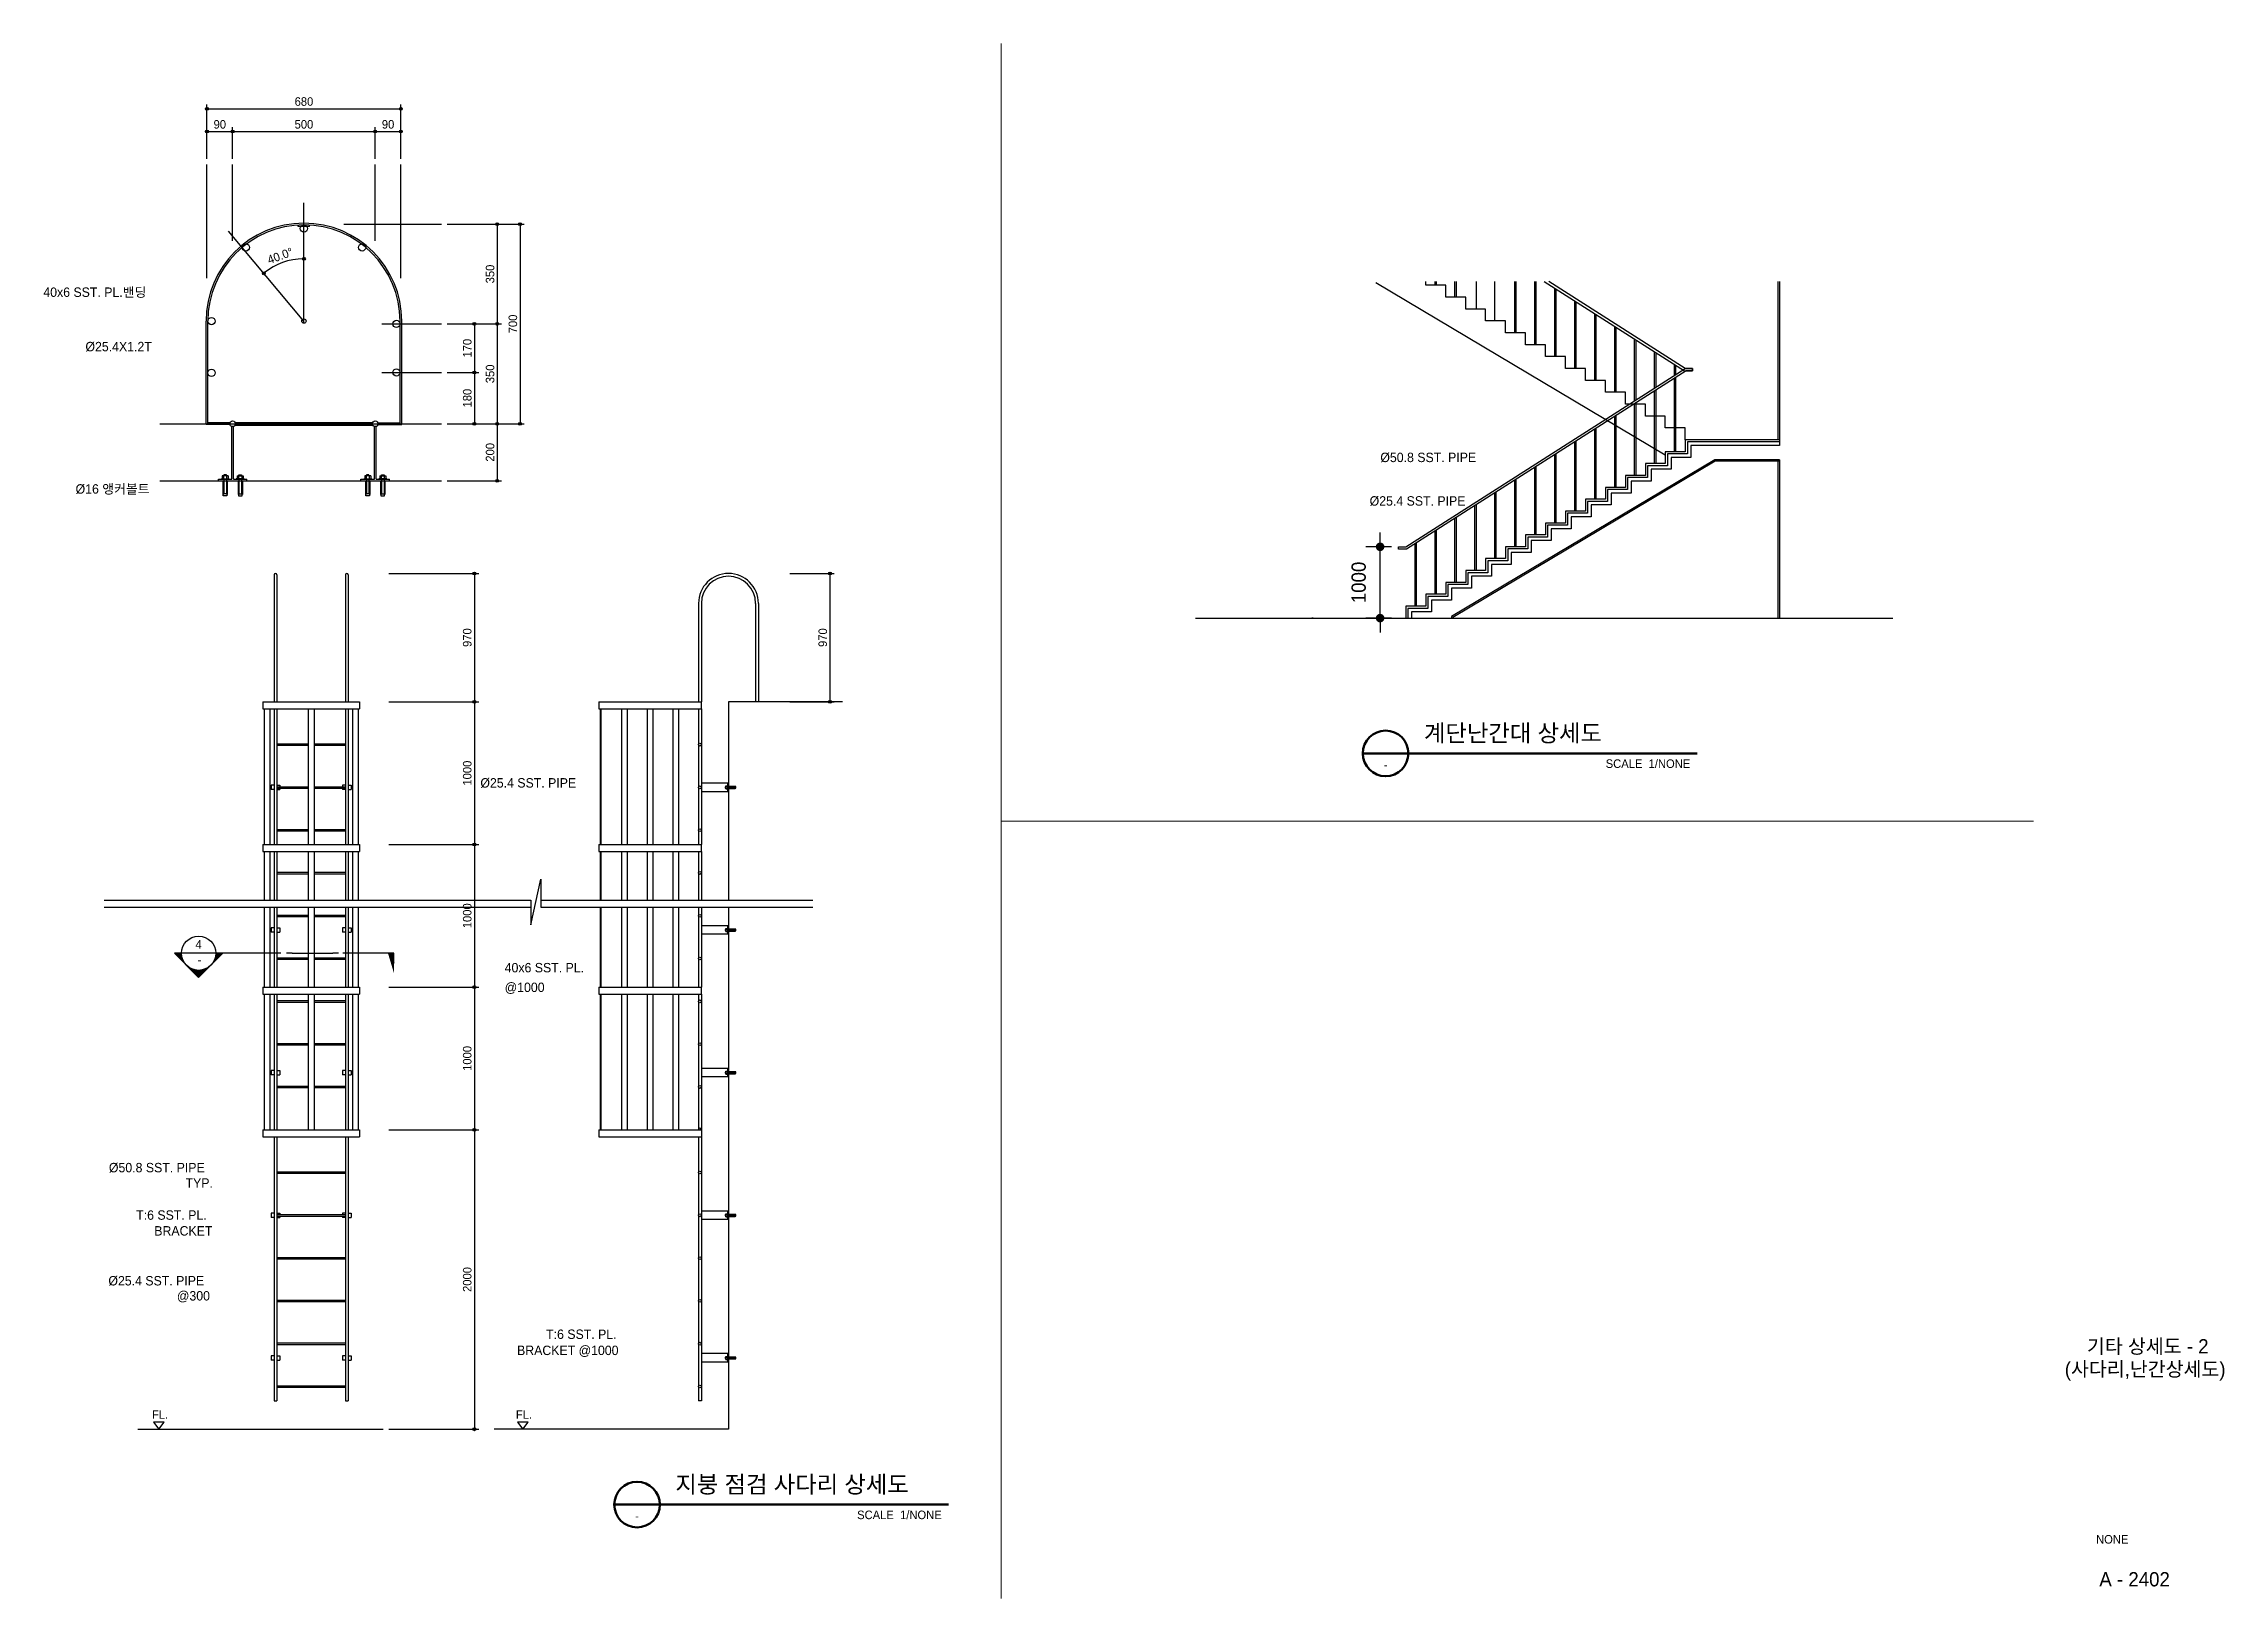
# Model space of a CAD drawing. Header units: millimetres. Extents: x 34526087 to 34533734, y -18671874 to -18666424.
import ezdxf
from ezdxf.enums import TextEntityAlignment as Align

# ---------------------------------------------------------------- set-up
doc = ezdxf.new("R2010")
doc.units = ezdxf.units.MM
doc.header["$LTSCALE"] = 100
doc.header["$MEASUREMENT"] = 0
for name, pattern in [('CEN', [62, 60, -1, 0, -1]), ('DASH_8', [2, 1, -1]), ('HIDK', [2.3, 1.4, -0.9]), ('PHANTOM', [25, 20, -1, 1, -1, 1, -1])]:
    doc.linetypes.add(name, pattern=pattern)
doc.layers.get('DEFPOINTS').update_dxf_attribs({"color": 124})
for name, color, linetype in [('0KD DIM 1', 7, 'Continuous'), ('4', 4, 'Continuous'), ('4A.TEC CEN', 1, 'CEN'), ('4A.TEC FORM-TEXT', 3, 'Continuous'), ('4A.TEC TEXT 2', 3, 'Continuous'), ('4A.TEC 마감선 1', 6, 'Continuous'), ('4A.TEC 마감선 2', 5, 'Continuous'), ('4A.TEC 벽체 1', 2, 'Continuous'), ('7DIM', 9, 'Continuous'), ('CEN', 1, 'CEN'), ('COL', 2, 'Continuous'), ('CON', 2, 'Continuous'), ('DIM', 7, 'Continuous'), ('E', 3, 'Continuous'), ('ELE', 4, 'Continuous'), ('FIN', 6, 'Continuous'), ('MARK', 6, 'Continuous'), ('RXSBPLAN', 1, 'PHANTOM'), ('S', 6, 'Continuous'), ('SY', 1, 'Continuous'), ('T', 7, 'Continuous'), ('TAG', 3, 'Continuous'), ('TEXT2', 2, 'Continuous'), ('W1', 2, 'Continuous')]:
    doc.layers.add(name, color=color, linetype=linetype)
doc.styles.add('1', font='')
doc.styles.add('EAWES', font='SIMPLEX.shx', dxfattribs={"bigfont": 'whgtxt.shx'})
doc.styles.add('HY울릉도L', font='')
doc.styles.add('나눔고딕', font='')
doc.styles.add('돋움', font='')
doc.styles.add('돋음체', font='')
doc.styles.get('1').set_extended_font_data('Dotum')
doc.styles.get('HY울릉도L').set_extended_font_data('Dotum')
doc.styles.get('나눔고딕').set_extended_font_data('Dotum')
doc.styles.get('돋움').set_extended_font_data('Dotum')
doc.styles.get('돋음체').set_extended_font_data('Dotum')
doc.dimstyles.new('EAWES-50(내부)', dxfattribs={"dimscale": 100, "dimtxt": 2.5, "dimasz": 0.2, "dimexe": 1.5, "dimexo": 2, "dimgap": 1, "dimtad": 1, "dimdec": 0, "dimrnd": 0.75, "dimzin": 0, "dimdsep": 46, "dimlunit": 6, "dimtxsty": 'EAWES', "dimblk": 'Z_DOT', "dimcen": 0.09, "dimclrt": 3, "dimadec": 1, "dimazin": 0, "dimtm": 1e-09, "dimtfac": 1, "dimtdec": 0, "dimtix": 1, "dimtmove": 2, "dimatfit": 0, "dimldrblk": 'DOT', "dimfxl": 0, "dimtolj": 1, "dimtzin": 0, "dimarcsym": 0})
doc.dimstyles.new('KD DIM 1', dxfattribs={"dimscale": 50, "dimtxt": 3, "dimasz": 1, "dimexe": 1, "dimexo": 1, "dimgap": 1, "dimtad": 1, "dimdec": 0, "dimzin": 0, "dimdsep": 46, "dimlunit": 6, "dimtxsty": '돋음체', "dimblk": 'DOT', "dimcen": 3, "dimdle": 1, "dimclrd": 256, "dimclre": 256, "dimclrt": 3, "dimazin": 0, "dimtfac": 1, "dimtdec": 0, "dimtix": 1, "dimtmove": 2, "dimatfit": 3, "dimldrblk": 'OBLIQUE', "dimfxl": 0, "dimtvp": 0.8333, "dimtolj": 1, "dimtzin": 0, "dimarcsym": 0})

msp = doc.modelspace()

# ---------------------------------------------------------------- texts
at = {"layer": '4A.TEC FORM-TEXT', "style": '돋움'}
msp.add_text('A - 2402', height=50, dxfattribs=at).set_placement((34533419.5, -18671831.9), align=Align.CENTER)
at = {"layer": '4A.TEC TEXT 2', "style": '나눔고딕'}
for s, height, p in [('기타 상세도 - 2', 50, (34533465.7, -18671015.2)), ('(사다리,난간상세도) ', 50, (34533465.7, -18671095.2)), ('NONE', 30, (34533341.1, -18671681.9))]:
    msp.add_text(s, height=height, dxfattribs=at).set_placement(p, align=Align.CENTER)
at = {"layer": '7DIM', "color": 3, "style": 'HY울릉도L'}
for s, p in [('40x6 SST. PL.밴딩', (34526086.4, -18667311.7)), ('%%C50.8 SST. PIPE', (34530774.7, -18667890.8)), ('%%C16 앵커볼트', (34526199.5, -18668001.4)), ('%%C25.4 SST. PIPE', (34530737.2, -18668043.4)), ('%%C25.4 SST. PIPE', (34527618.9, -18669031.7)), ('40x6 SST. PL.', (34527704.1, -18669679.5)), ('@1000', (34527704.1, -18669748.4)), ('%%C50.8 SST. PIPE', (34526316.3, -18670380.4)), ('TYP.', (34526585.1, -18670434.5)), ('T:6 SST. PL.', (34526412, -18670546.7)), ('BRACKET', (34526475.4, -18670602.1)), ('%%C25.4 SST. PIPE', (34526314.5, -18670777)), ('@300', (34526554.8, -18670829.8)), ('BRACKET @1000', (34527747.5, -18671021)), ('T:6 SST. PL.', (34527849.4, -18670964.5))]:
    msp.add_text(s, height=33, dxfattribs=at).set_placement(p)
msp.add_text('Ø25.4X1.2T ', height=33, dxfattribs=at).set_placement((34526478.8, -18667485.9), align=Align.MIDDLE_RIGHT)
at = {"layer": 'RXSBPLAN', "color": 7, "linetype": 'Continuous', "style": '돋음체'}
msp.add_text('4', height=30, dxfattribs=at).set_placement((34526630.9, -18669581.4), align=Align.MIDDLE)
msp.add_text('-', height=30, dxfattribs=at).set_placement((34526633.9, -18669650.4), align=Align.CENTER)
at = {"layer": 'SY', "color": 3, "lineweight": 50, "style": '1'}
for s, p in [('계단난간대 상세도', (34530927.6, -18668888.8)), ('지붕 점검 사다리 상세도', (34528302.7, -18671522.2))]:
    msp.add_text(s, height=60, dxfattribs=at).set_placement(p, align=Align.BOTTOM_LEFT)
for p in [(34531861.5, -18668971.9), (34529236.6, -18671605.2)]:
    msp.add_text('SCALE  1/NONE', height=30, dxfattribs=at).set_placement(p, align=Align.BOTTOM_RIGHT)
for p in [(34530793.1, -18668951.9), (34528168.3, -18671585.2)]:
    msp.add_text('-', height=30, dxfattribs=at).set_placement(p, align=Align.MIDDLE)
at = {"layer": 'T', "style": '돋음체'}
for p in [(34526467.2, -18671244.4), (34527743.4, -18671244.4)]:
    msp.add_text('FL.', height=30, dxfattribs=at).set_placement(p)

# ---------------------------------------------------------------- blocks, each defined once
blk = doc.blocks.new('Z_DOT')
at = {"layer": 'DIM', "color": 7, "linetype": 'Continuous'}
for p, q in [((-2, 0), (2, 0)), ((0, -2), (0, 2))]:
    blk.add_line(p, q, dxfattribs=at)
for radius in [2.5, 1.25]:
    blk.add_circle((0, 0), radius, dxfattribs=at)
blk = doc.blocks.new('*D9')
at = {"layer": 'DEFPOINTS', "color": 0}
for p in [(34528684.3, -18668281.1), (34528684.3, -18668731.1), (34528844.6, -18668731.1)]:
    blk.add_point(p, dxfattribs=at)
at = {"layer": 'DIM', "color": 0, "lineweight": -2}
for p, q in [((34528704.3, -18668281.1), (34528859.6, -18668281.1)), ((34528844.6, -18668283.1), (34528844.6, -18668729.1)), ((34528704.3, -18668731.1), (34528859.6, -18668731.1))]:
    blk.add_line(p, q, dxfattribs=at)
at = {"layer": 'DIM', "color": 0, "lineweight": -2, "xscale": 2, "yscale": 2, "zscale": 2}
for p, rotation in [((34528844.6, -18668281.1), 90), ((34528844.6, -18668731.1), 270)]:
    blk.add_blockref('Z_DOT', p, dxfattribs=dict(at, rotation=rotation))
at = {"layer": 'DIM', "insert": (34528819.6, -18668506.1), "char_height": 30, "attachment_point": 5, "rotation": 90, "style": '돋음체'}
blk.add_mtext('\\A1;970', dxfattribs=at)
blk = doc.blocks.new('_Dot')
at = {"color": 0, "linetype": 'ByBlock', "lineweight": -2}
blk.add_line((-0.5, 0), (-1, 0), dxfattribs=at)
at = {"color": 0, "linetype": 'ByBlock', "const_width": 0.6}
blk.add_lwpolyline([(-0.3, 0, 1), (0.3, 0, 1)], format="xyb", close=True, dxfattribs=at)
blk = doc.blocks.new('*D10')
at = {"layer": 'DEFPOINTS', "color": 0}
for p in [(34527277.6, -18668281.1), (34527277.6, -18668731.1), (34527597.9, -18668731.1)]:
    blk.add_point(p, dxfattribs=at)
at = {"layer": 'DIM', "color": 0, "lineweight": -2}
for p, q in [((34527297.6, -18668281.1), (34527612.9, -18668281.1)), ((34527597.9, -18668283.1), (34527597.9, -18668729.1)), ((34527297.6, -18668731.1), (34527612.9, -18668731.1))]:
    blk.add_line(p, q, dxfattribs=at)
at = {"layer": 'DIM', "color": 0, "lineweight": -2, "xscale": 2, "yscale": 2, "zscale": 2}
for p, rotation in [((34527597.9, -18668281.1), 90), ((34527597.9, -18668731.1), 270)]:
    blk.add_blockref('Z_DOT', p, dxfattribs=dict(at, rotation=rotation))
at = {"layer": 'DIM', "insert": (34527572.9, -18668506.1), "char_height": 30, "attachment_point": 5, "rotation": 90, "style": '돋음체'}
blk.add_mtext('\\A1;970', dxfattribs=at)
blk = doc.blocks.new('NARROW')
at = {"layer": 'MARK'}
blk.add_lwpolyline([(0, 0), (-1, 0.75), (-1, -0.75)], close=True, dxfattribs=at)
blk = doc.blocks.new('*D11')
at = {"layer": 'DEFPOINTS', "color": 0}
for p in [(34527277.6, -18669731.1), (34527277.6, -18670231.1), (34527597.9, -18670231.1)]:
    blk.add_point(p, dxfattribs=at)
at = {"layer": 'DIM', "color": 0, "lineweight": -2}
for p, q in [((34527297.6, -18669731.1), (34527612.9, -18669731.1)), ((34527597.9, -18669733.1), (34527597.9, -18670229.1)), ((34527297.6, -18670231.1), (34527612.9, -18670231.1))]:
    blk.add_line(p, q, dxfattribs=at)
at = {"layer": 'DIM', "color": 0, "lineweight": -2, "xscale": 2, "yscale": 2, "zscale": 2}
for p, rotation in [((34527597.9, -18669731.1), 90), ((34527597.9, -18670231.1), 270)]:
    blk.add_blockref('Z_DOT', p, dxfattribs=dict(at, rotation=rotation))
at = {"layer": 'DIM', "insert": (34527572.9, -18669981.1), "char_height": 30, "attachment_point": 5, "rotation": 90, "style": '돋음체'}
blk.add_mtext('\\A1;1000', dxfattribs=at)
blk = doc.blocks.new('*D12')
at = {"layer": 'DEFPOINTS', "color": 0}
for p in [(34527277.6, -18669231.1), (34527277.6, -18669731.1), (34527597.9, -18669731.1)]:
    blk.add_point(p, dxfattribs=at)
at = {"layer": 'DIM', "color": 0, "lineweight": -2}
for p, q in [((34527297.6, -18669231.1), (34527612.9, -18669231.1)), ((34527597.9, -18669233.1), (34527597.9, -18669729.1)), ((34527297.6, -18669731.1), (34527612.9, -18669731.1))]:
    blk.add_line(p, q, dxfattribs=at)
at = {"layer": 'DIM', "color": 0, "lineweight": -2, "xscale": 2, "yscale": 2, "zscale": 2}
for p, rotation in [((34527597.9, -18669231.1), 90), ((34527597.9, -18669731.1), 270)]:
    blk.add_blockref('Z_DOT', p, dxfattribs=dict(at, rotation=rotation))
at = {"layer": 'DIM', "insert": (34527572.9, -18669481.1), "char_height": 30, "attachment_point": 5, "rotation": 90, "style": '돋음체'}
blk.add_mtext('\\A1;1000', dxfattribs=at)
blk = doc.blocks.new('*D13')
at = {"layer": 'DEFPOINTS', "color": 0}
for p in [(34527277.6, -18668731.1), (34527277.6, -18669231.1), (34527597.9, -18669231.1)]:
    blk.add_point(p, dxfattribs=at)
at = {"layer": 'DIM', "color": 0, "lineweight": -2}
for p, q in [((34527297.6, -18668731.1), (34527612.9, -18668731.1)), ((34527597.9, -18668733.1), (34527597.9, -18669229.1)), ((34527297.6, -18669231.1), (34527612.9, -18669231.1))]:
    blk.add_line(p, q, dxfattribs=at)
at = {"layer": 'DIM', "color": 0, "lineweight": -2, "xscale": 2, "yscale": 2, "zscale": 2}
for p, rotation in [((34527597.9, -18668731.1), 90), ((34527597.9, -18669231.1), 270)]:
    blk.add_blockref('Z_DOT', p, dxfattribs=dict(at, rotation=rotation))
at = {"layer": 'DIM', "insert": (34527572.9, -18668981.1), "char_height": 30, "attachment_point": 5, "rotation": 90, "style": '돋음체'}
blk.add_mtext('\\A1;1000', dxfattribs=at)
blk = doc.blocks.new('*D14')
at = {"layer": 'DEFPOINTS', "color": 0}
for p in [(34527340.2, -18666732), (34527250.2, -18666847.7), (34527340.2, -18666847.7)]:
    blk.add_point(p, dxfattribs=at)
at = {"layer": 'DIM', "color": 0, "lineweight": -2}
for p, q in [((34527250.2, -18666827.7), (34527250.2, -18666717)), ((34527252.2, -18666732), (34527338.2, -18666732)), ((34527340.2, -18666827.7), (34527340.2, -18666717))]:
    blk.add_line(p, q, dxfattribs=at)
at = {"layer": 'DIM', "color": 0, "lineweight": -2, "xscale": 2, "yscale": 2, "zscale": 2, "rotation": 180}
blk.add_blockref('Z_DOT', (34527250.2, -18666732), dxfattribs=at)
at = {"layer": 'DIM', "color": 0, "lineweight": -2, "xscale": 2, "yscale": 2, "zscale": 2}
blk.add_blockref('Z_DOT', (34527340.2, -18666732), dxfattribs=at)
at = {"layer": 'DIM', "insert": (34527295.2, -18666707), "char_height": 30, "attachment_point": 5, "style": '돋음체'}
blk.add_mtext('\\A1;90', dxfattribs=at)
blk = doc.blocks.new('*D15')
at = {"layer": 'DEFPOINTS', "color": 0}
for p in [(34526750.2, -18666732), (34526660.2, -18666847.7), (34526750.2, -18666847.7)]:
    blk.add_point(p, dxfattribs=at)
at = {"layer": 'DIM', "color": 0, "lineweight": -2}
for p, q in [((34526660.2, -18666827.7), (34526660.2, -18666717)), ((34526662.2, -18666732), (34526748.2, -18666732)), ((34526750.2, -18666827.7), (34526750.2, -18666717))]:
    blk.add_line(p, q, dxfattribs=at)
at = {"layer": 'DIM', "color": 0, "lineweight": -2, "xscale": 2, "yscale": 2, "zscale": 2, "rotation": 180}
blk.add_blockref('Z_DOT', (34526660.2, -18666732), dxfattribs=at)
at = {"layer": 'DIM', "color": 0, "lineweight": -2, "xscale": 2, "yscale": 2, "zscale": 2}
blk.add_blockref('Z_DOT', (34526750.2, -18666732), dxfattribs=at)
at = {"layer": 'DIM', "insert": (34526705.2, -18666707), "char_height": 30, "attachment_point": 5, "style": '돋음체'}
blk.add_mtext('\\A1;90', dxfattribs=at)
blk = doc.blocks.new('*D16')
at = {"layer": 'DEFPOINTS', "color": 0}
for p in [(34527340.2, -18666652), (34526660.2, -18666847.7), (34527340.2, -18666847.7)]:
    blk.add_point(p, dxfattribs=at)
at = {"layer": 'DIM', "color": 0, "lineweight": -2}
for p, q in [((34526660.2, -18666827.7), (34526660.2, -18666637)), ((34527340.2, -18666827.7), (34527340.2, -18666637)), ((34526662.2, -18666652), (34527338.2, -18666652))]:
    blk.add_line(p, q, dxfattribs=at)
at = {"layer": 'DIM', "color": 0, "lineweight": -2, "xscale": 2, "yscale": 2, "zscale": 2, "rotation": 180}
blk.add_blockref('Z_DOT', (34526660.2, -18666652), dxfattribs=at)
at = {"layer": 'DIM', "color": 0, "lineweight": -2, "xscale": 2, "yscale": 2, "zscale": 2}
blk.add_blockref('Z_DOT', (34527340.2, -18666652), dxfattribs=at)
at = {"layer": 'DIM', "insert": (34527000.2, -18666627), "char_height": 30, "attachment_point": 5, "style": '돋음체'}
blk.add_mtext('\\A1;680', dxfattribs=at)
blk = doc.blocks.new('*D17')
at = {"layer": 'DEFPOINTS', "color": 0}
for p in [(34527250.2, -18666732), (34526750.2, -18666847.7), (34527250.2, -18666847.7)]:
    blk.add_point(p, dxfattribs=at)
at = {"layer": 'DIM', "color": 0, "lineweight": -2}
for p, q in [((34526750.2, -18666827.7), (34526750.2, -18666717)), ((34526752.2, -18666732), (34527248.2, -18666732)), ((34527250.2, -18666827.7), (34527250.2, -18666717))]:
    blk.add_line(p, q, dxfattribs=at)
at = {"layer": 'DIM', "color": 0, "lineweight": -2, "xscale": 2, "yscale": 2, "zscale": 2, "rotation": 180}
blk.add_blockref('Z_DOT', (34526750.2, -18666732), dxfattribs=at)
at = {"layer": 'DIM', "color": 0, "lineweight": -2, "xscale": 2, "yscale": 2, "zscale": 2}
blk.add_blockref('Z_DOT', (34527250.2, -18666732), dxfattribs=at)
at = {"layer": 'DIM', "insert": (34527000.2, -18666707), "char_height": 30, "attachment_point": 5, "style": '돋음체'}
blk.add_mtext('\\A1;500', dxfattribs=at)
blk = doc.blocks.new('*D18')
at = {"layer": 'DEFPOINTS', "color": 0}
for p in [(34527482.3, -18667406.5), (34527482.3, -18667756.5), (34527678, -18667756.5)]:
    blk.add_point(p, dxfattribs=at)
at = {"layer": 'DIM', "color": 0, "lineweight": -2}
for p, q in [((34527502.3, -18667406.5), (34527693, -18667406.5)), ((34527678, -18667408.5), (34527678, -18667754.5)), ((34527502.3, -18667756.5), (34527693, -18667756.5))]:
    blk.add_line(p, q, dxfattribs=at)
at = {"layer": 'DIM', "color": 0, "lineweight": -2, "xscale": 2, "yscale": 2, "zscale": 2}
for p, rotation in [((34527678, -18667406.5), 90), ((34527678, -18667756.5), 270)]:
    blk.add_blockref('Z_DOT', p, dxfattribs=dict(at, rotation=rotation))
at = {"layer": 'DIM', "insert": (34527653, -18667581.5), "char_height": 30, "attachment_point": 5, "rotation": 90, "style": '돋음체'}
blk.add_mtext('\\A1;350', dxfattribs=at)
blk = doc.blocks.new('*D19')
at = {"layer": 'DEFPOINTS', "color": 0}
for p in [(34527482.3, -18667576.5), (34527482.3, -18667756.5), (34527598, -18667756.5)]:
    blk.add_point(p, dxfattribs=at)
at = {"layer": 'DIM', "color": 0, "lineweight": -2}
for p, q in [((34527502.3, -18667576.5), (34527613, -18667576.5)), ((34527598, -18667578.5), (34527598, -18667754.5)), ((34527502.3, -18667756.5), (34527613, -18667756.5))]:
    blk.add_line(p, q, dxfattribs=at)
at = {"layer": 'DIM', "color": 0, "lineweight": -2, "xscale": 2, "yscale": 2, "zscale": 2}
for p, rotation in [((34527598, -18667576.5), 90), ((34527598, -18667756.5), 270)]:
    blk.add_blockref('Z_DOT', p, dxfattribs=dict(at, rotation=rotation))
at = {"layer": 'DIM', "insert": (34527573, -18667666.5), "char_height": 30, "attachment_point": 5, "rotation": 90, "style": '돋음체'}
blk.add_mtext('\\A1;180', dxfattribs=at)
blk = doc.blocks.new('*D20')
at = {"layer": 'DEFPOINTS', "color": 0}
for p in [(34527482.3, -18667406.5), (34527482.3, -18667576.5), (34527598, -18667576.5)]:
    blk.add_point(p, dxfattribs=at)
at = {"layer": 'DIM', "color": 0, "lineweight": -2}
for p, q in [((34527502.3, -18667406.5), (34527613, -18667406.5)), ((34527598, -18667408.5), (34527598, -18667574.5)), ((34527502.3, -18667576.5), (34527613, -18667576.5))]:
    blk.add_line(p, q, dxfattribs=at)
at = {"layer": 'DIM', "color": 0, "lineweight": -2, "xscale": 2, "yscale": 2, "zscale": 2}
for p, rotation in [((34527598, -18667406.5), 90), ((34527598, -18667576.5), 270)]:
    blk.add_blockref('Z_DOT', p, dxfattribs=dict(at, rotation=rotation))
at = {"layer": 'DIM', "insert": (34527573, -18667491.5), "char_height": 30, "attachment_point": 5, "rotation": 90, "style": '돋음체'}
blk.add_mtext('\\A1;170', dxfattribs=at)
blk = doc.blocks.new('*D21')
at = {"layer": 'DEFPOINTS', "color": 0}
for p in [(34527482.3, -18667756.5), (34527482.3, -18667956.5), (34527678, -18667956.5)]:
    blk.add_point(p, dxfattribs=at)
at = {"layer": 'DIM', "color": 0, "lineweight": -2}
for p, q in [((34527502.3, -18667756.5), (34527693, -18667756.5)), ((34527678, -18667758.5), (34527678, -18667954.5)), ((34527502.3, -18667956.5), (34527693, -18667956.5))]:
    blk.add_line(p, q, dxfattribs=at)
at = {"layer": 'DIM', "color": 0, "lineweight": -2, "xscale": 2, "yscale": 2, "zscale": 2}
for p, rotation in [((34527678, -18667756.5), 90), ((34527678, -18667956.5), 270)]:
    blk.add_blockref('Z_DOT', p, dxfattribs=dict(at, rotation=rotation))
at = {"layer": 'DIM', "insert": (34527653, -18667856.5), "char_height": 30, "attachment_point": 5, "rotation": 90, "style": '돋음체'}
blk.add_mtext('\\A1;200', dxfattribs=at)
blk = doc.blocks.new('*D22')
at = {"layer": 'DEFPOINTS', "color": 0}
for p in [(34527482.3, -18667056.5), (34527482.3, -18667756.5), (34527758, -18667756.5)]:
    blk.add_point(p, dxfattribs=at)
at = {"layer": 'DIM', "color": 0, "lineweight": -2}
for p, q in [((34527502.3, -18667056.5), (34527773, -18667056.5)), ((34527758, -18667058.5), (34527758, -18667754.5)), ((34527502.3, -18667756.5), (34527773, -18667756.5))]:
    blk.add_line(p, q, dxfattribs=at)
at = {"layer": 'DIM', "color": 0, "lineweight": -2, "xscale": 2, "yscale": 2, "zscale": 2}
for p, rotation in [((34527758, -18667056.5), 90), ((34527758, -18667756.5), 270)]:
    blk.add_blockref('Z_DOT', p, dxfattribs=dict(at, rotation=rotation))
at = {"layer": 'DIM', "insert": (34527733, -18667406.5), "char_height": 30, "attachment_point": 5, "rotation": 90, "style": '돋음체'}
blk.add_mtext('\\A1;700', dxfattribs=at)
blk = doc.blocks.new('*D23')
at = {"layer": 'DEFPOINTS', "color": 0}
for p in [(34527482.3, -18667056.5), (34527482.3, -18667406.5), (34527678, -18667406.5)]:
    blk.add_point(p, dxfattribs=at)
at = {"layer": 'DIM', "color": 0, "lineweight": -2}
for p, q in [((34527502.3, -18667056.5), (34527693, -18667056.5)), ((34527678, -18667058.5), (34527678, -18667404.5)), ((34527502.3, -18667406.5), (34527693, -18667406.5))]:
    blk.add_line(p, q, dxfattribs=at)
at = {"layer": 'DIM', "color": 0, "lineweight": -2, "xscale": 2, "yscale": 2, "zscale": 2}
for p, rotation in [((34527678, -18667056.5), 90), ((34527678, -18667406.5), 270)]:
    blk.add_blockref('Z_DOT', p, dxfattribs=dict(at, rotation=rotation))
at = {"layer": 'DIM', "insert": (34527653, -18667231.5), "char_height": 30, "attachment_point": 5, "rotation": 90, "style": '돋음체'}
blk.add_mtext('\\A1;350', dxfattribs=at)
blk = doc.blocks.new('*D24')
at = {"layer": 'DEFPOINTS', "color": 0}
for p in [(34527000.2, -18666981.7), (34526736.1, -18667081.7), (34526949.8, -18667183.9), (34527000.2, -18667396.5), (34527000.2, -18667404.2)]:
    blk.add_point(p, dxfattribs=at)
at = {"layer": 'DIM', "color": 0, "lineweight": -2}
blk.add_arc((34527000.2, -18667396.5), 218.5, 90.52456, 129.47544, dxfattribs=at)
at = {"layer": 'DIM', "color": 0, "lineweight": -2, "xscale": 2, "yscale": 2, "zscale": 2}
for p, rotation in [((34527000.2, -18667178), 0.2622803225489265), ((34526859.8, -18667229.1), 219.7377196763496)]:
    blk.add_blockref('Z_DOT', p, dxfattribs=dict(at, rotation=rotation))
at = {"layer": 'DIM', "insert": (34526917, -18667167.7), "char_height": 30, "attachment_point": 5, "rotation": 20, "style": '돋음체'}
blk.add_mtext('\\A1;40.0%%d', dxfattribs=at)
blk = doc.blocks.new('*D25')
at = {"layer": 'DEFPOINTS', "color": 0}
for p in [(34527277.6, -18670231.1), (34527277.6, -18671281.1), (34527597.9, -18671281.1)]:
    blk.add_point(p, dxfattribs=at)
at = {"layer": 'DIM', "color": 0, "lineweight": -2}
for p, q in [((34527297.6, -18670231.1), (34527612.9, -18670231.1)), ((34527597.9, -18670233.1), (34527597.9, -18671279.1)), ((34527297.6, -18671281.1), (34527612.9, -18671281.1))]:
    blk.add_line(p, q, dxfattribs=at)
at = {"layer": 'DIM', "color": 0, "lineweight": -2, "xscale": 2, "yscale": 2, "zscale": 2}
for p, rotation in [((34527597.9, -18670231.1), 90), ((34527597.9, -18671281.1), 270)]:
    blk.add_blockref('Z_DOT', p, dxfattribs=dict(at, rotation=rotation))
at = {"layer": 'DIM', "insert": (34527572.9, -18670756.1), "char_height": 30, "attachment_point": 5, "rotation": 90, "style": '돋음체'}
blk.add_mtext('\\A1;2000', dxfattribs=at)
blk = doc.blocks.new('*D26')
at = {"layer": '0KD DIM 1', "lineweight": -2}
for p, q in [((34530773.9, -18668162.7), (34530773.9, -18668137.7)), ((34530813.9, -18668187.7), (34530723.9, -18668187.7)), ((34530773.9, -18668437.7), (34530773.9, -18668187.7)), ((34530813.9, -18668437.7), (34530723.9, -18668437.7)), ((34530773.9, -18668462.7), (34530773.9, -18668487.7))]:
    blk.add_line(p, q, dxfattribs=at)
at = {"layer": 'DEFPOINTS', "color": 0}
for p in [(34530773.9, -18668187.7), (34530863.9, -18668187.7), (34530863.9, -18668437.7)]:
    blk.add_point(p, dxfattribs=at)
at = {"layer": '0KD DIM 1', "lineweight": -2, "xscale": 25, "yscale": 25, "zscale": 25}
for p, rotation in [((34530773.9, -18668187.7), 270), ((34530773.9, -18668437.7), 90)]:
    blk.add_blockref('_Dot', p, dxfattribs=dict(at, rotation=rotation))
at = {"layer": '0KD DIM 1', "color": 3, "insert": (34530698.9, -18668312.7), "char_height": 50, "attachment_point": 5, "rotation": 90, "style": '돋음체'}
blk.add_mtext('\\A1;1000', dxfattribs=at)
blk = doc.blocks.new('_Oblique')
at = {"color": 0, "linetype": 'ByBlock', "lineweight": -2}
blk.add_line((-0.5, -0.5), (0.5, 0.5), dxfattribs=at)

# ---------------------------------------------------------------- dimensions: what is measured, and where the dimension line sits
at = {"layer": '0KD DIM 1'}
dim = msp.add_linear_dim(base=(34530773.9, -18668187.7), p1=(34530863.9, -18668437.7, 0), p2=(34530863.9, -18668187.7, 0), angle=90, text='1000', dimstyle='KD DIM 1', override={"dimtxt": 1, "dimasz": 0.5, "dimblk": 'Dot'}, dxfattribs=at)
dim.commit()
dim.dimension.update_dxf_attribs({"geometry": '*D26', "text_midpoint": (34530698.9, -18668312.7)})
at = {"layer": 'DIM'}
for base, p1, p2, picture, middle in [((34527340.2, -18666652), (34526660.2, -18666847.7), (34527340.2, -18666847.7), '*D16', (34527000.2, -18666627)), ((34526750.2, -18666732), (34526660.2, -18666847.7), (34526750.2, -18666847.7), '*D15', (34526705.2, -18666707)), ((34527250.2, -18666732), (34526750.2, -18666847.7), (34527250.2, -18666847.7), '*D17', (34527000.2, -18666707)), ((34527340.2, -18666732), (34527250.2, -18666847.7), (34527340.2, -18666847.7), '*D14', (34527295.2, -18666707))]:
    dim = msp.add_linear_dim(base=base, p1=p1, p2=p2, dimstyle='EAWES-50(내부)', override={"dimscale": 10, "dimtxt": 3, "dimtxsty": '돋음체', "dimclrt": 256}, dxfattribs=at)
    dim.commit()
    dim.dimension.update_dxf_attribs({"geometry": picture, "text_midpoint": middle})
dim = msp.add_angular_dim_2l(base=(34526949.8, -18667183.9), line1=((34527000.2, -18667404.2), (34527000.2, -18666981.7)), line2=((34527000.2, -18667396.5), (34526736.1, -18667081.7)), dimstyle='EAWES-50(내부)', override={"dimscale": 10, "dimtxt": 3, "dimtxsty": '돋음체', "dimclrt": 256}, dxfattribs=at)
dim.commit()
dim.dimension.update_dxf_attribs({"geometry": '*D24', "text_midpoint": (34526917, -18667167.7)})
for base, p1, p2, picture, middle in [((34527758, -18667756.5), (34527482.3, -18667056.5), (34527482.3, -18667756.5), '*D22', (34527733, -18667406.5)), ((34527678, -18667406.5), (34527482.3, -18667056.5), (34527482.3, -18667406.5), '*D23', (34527653, -18667231.5)), ((34527678, -18667756.5), (34527482.3, -18667406.5), (34527482.3, -18667756.5), '*D18', (34527653, -18667581.5)), ((34527598, -18667576.5), (34527482.3, -18667406.5), (34527482.3, -18667576.5), '*D20', (34527573, -18667491.5)), ((34527598, -18667756.5), (34527482.3, -18667576.5), (34527482.3, -18667756.5), '*D19', (34527573, -18667666.5)), ((34527678, -18667956.5), (34527482.3, -18667756.5), (34527482.3, -18667956.5), '*D21', (34527653, -18667856.5))]:
    dim = msp.add_linear_dim(base=base, p1=p1, p2=p2, angle=270, dimstyle='EAWES-50(내부)', override={"dimscale": 10, "dimtxt": 3, "dimtxsty": '돋음체', "dimclrt": 256}, dxfattribs=at)
    dim.commit()
    dim.dimension.update_dxf_attribs({"geometry": picture, "text_midpoint": middle})
for base, p1, p2, text, picture, middle in [((34527597.9, -18668731.1), (34527277.6, -18668281.1), (34527277.6, -18668731.1), '970', '*D10', (34527572.9, -18668506.1)), ((34528844.6, -18668731.1), (34528684.3, -18668281.1), (34528684.3, -18668731.1), '970', '*D9', (34528819.6, -18668506.1)), ((34527597.9, -18669231.1), (34527277.6, -18668731.1), (34527277.6, -18669231.1), '1000', '*D13', (34527572.9, -18668981.1)), ((34527597.9, -18669731.1), (34527277.6, -18669231.1), (34527277.6, -18669731.1), '1000', '*D12', (34527572.9, -18669481.1)), ((34527597.9, -18670231.1), (34527277.6, -18669731.1), (34527277.6, -18670231.1), '1000', '*D11', (34527572.9, -18669981.1)), ((34527597.9, -18671281.1), (34527277.6, -18670231.1), (34527277.6, -18671281.1), '2000', '*D25', (34527572.9, -18670756.1))]:
    dim = msp.add_linear_dim(base=base, p1=p1, p2=p2, angle=270, text=text, dimstyle='EAWES-50(내부)', override={"dimscale": 10, "dimtxt": 3, "dimtxsty": '돋음체', "dimclrt": 256}, dxfattribs=at)
    dim.commit()
    dim.dimension.update_dxf_attribs({"geometry": picture, "text_midpoint": middle})

# ---------------------------------------------------------------- linework, layer by layer
for centre in [(34527000.2, -18667072.2), (34526796.3, -18667138.3), (34527204.1, -18667138.3), (34526675.9, -18667396.5), (34527324.5, -18667406.5), (34526675.9, -18667578), (34527324.5, -18667576.5)]:
    msp.add_circle(centre, 12.7)
at = {"layer": '4', "color": 8}
for p, q in [((34526734.2, -18667938.5), (34526713.2, -18667938.5)), ((34526713.2, -18667938.5), (34526713.2, -18667949.5)), ((34526718.3, -18667938.5), (34526718.3, -18667949.5)), ((34526719.2, -18667935), (34526719.2, -18667938.5)), ((34526728.2, -18667935), (34526719.2, -18667935)), ((34526728.2, -18667938.5), (34526728.2, -18667935)), ((34526729.1, -18667938.5), (34526729.1, -18667949.5)), ((34526734.2, -18667938.5), (34526734.2, -18667949.5)), ((34526766.2, -18667938.5), (34526766.2, -18667949.5)), ((34526766.2, -18667938.5), (34526787.2, -18667938.5)), ((34526771.3, -18667938.5), (34526771.3, -18667949.5)), ((34526772.2, -18667938.5), (34526772.2, -18667935)), ((34526772.2, -18667935), (34526781.2, -18667935)), ((34526781.2, -18667935), (34526781.2, -18667938.5)), ((34526782.1, -18667938.5), (34526782.1, -18667949.5)), ((34526787.2, -18667938.5), (34526787.2, -18667949.5)), ((34527234.2, -18667938.5), (34527213.2, -18667938.5)), ((34527213.2, -18667938.5), (34527213.2, -18667949.5)), ((34527218.3, -18667938.5), (34527218.3, -18667949.5)), ((34527228.2, -18667935), (34527219.2, -18667935)), ((34527219.2, -18667935), (34527219.2, -18667938.5)), ((34527228.2, -18667938.5), (34527228.2, -18667935)), ((34527229.1, -18667938.5), (34527229.1, -18667949.5)), ((34527234.2, -18667938.5), (34527234.2, -18667949.5)), ((34527266.2, -18667938.5), (34527266.2, -18667949.5)), ((34527266.2, -18667938.5), (34527266.2, -18667949.5)), ((34527266.2, -18667938.5), (34527287.2, -18667938.5)), ((34527266.2, -18667938.5), (34527287.2, -18667938.5)), ((34527271.3, -18667938.5), (34527271.3, -18667949.5)), ((34527271.3, -18667938.5), (34527271.3, -18667949.5)), ((34527272.2, -18667938.5), (34527272.2, -18667935)), ((34527272.2, -18667935), (34527281.2, -18667935)), ((34527272.2, -18667935), (34527281.2, -18667935)), ((34527272.2, -18667938.5), (34527272.2, -18667935)), ((34527281.2, -18667935), (34527281.2, -18667938.5)), ((34527281.2, -18667935), (34527281.2, -18667938.5)), ((34527282.1, -18667938.5), (34527282.1, -18667949.5)), ((34527282.1, -18667938.5), (34527282.1, -18667949.5)), ((34527287.2, -18667938.5), (34527287.2, -18667949.5)), ((34527287.2, -18667938.5), (34527287.2, -18667949.5)), ((34526709.7, -18667949.5), (34526737.7, -18667949.5)), ((34526709.7, -18667950.5), (34526709.7, -18667949.5)), ((34526716.2, -18667956.5), (34526716.2, -18668004)), ((34526731.2, -18667956.5), (34526731.2, -18668004)), ((34526737.7, -18667949.5), (34526737.7, -18667950.5)), ((34526762.7, -18667949.5), (34526762.7, -18667950.5)), ((34526790.7, -18667949.5), (34526762.7, -18667949.5)), ((34526769.2, -18667956.5), (34526769.2, -18668004)), ((34526784.2, -18667956.5), (34526784.2, -18668004)), ((34526790.7, -18667950.5), (34526790.7, -18667949.5)), ((34527209.7, -18667949.5), (34527237.7, -18667949.5)), ((34527209.7, -18667950.5), (34527209.7, -18667949.5)), ((34527216.2, -18667956.5), (34527216.2, -18668004)), ((34527231.2, -18667956.5), (34527231.2, -18668004)), ((34527237.7, -18667949.5), (34527237.7, -18667950.5)), ((34527262.7, -18667949.5), (34527262.7, -18667950.5)), ((34527262.7, -18667949.5), (34527262.7, -18667950.5)), ((34527290.7, -18667949.5), (34527262.7, -18667949.5)), ((34527290.7, -18667949.5), (34527262.7, -18667949.5)), ((34527269.2, -18667956.5), (34527269.2, -18668004)), ((34527269.2, -18667956.5), (34527269.2, -18668004)), ((34527284.2, -18667956.5), (34527284.2, -18668004)), ((34527284.2, -18667956.5), (34527284.2, -18668004)), ((34527290.7, -18667950.5), (34527290.7, -18667949.5)), ((34527290.7, -18667950.5), (34527290.7, -18667949.5)), ((34528478.1, -18669028.8), (34528479.9, -18669028.8)), ((34528478.1, -18669033.3), (34528478.1, -18669028.8)), ((34528479.9, -18669033.3), (34528478.1, -18669033.3)), ((34528479.9, -18669025.8), (34528485.4, -18669025.8)), ((34528479.9, -18669036.3), (34528479.9, -18669025.8)), ((34528479.9, -18669028.4), (34528485.4, -18669028.4)), ((34528479.9, -18669033.8), (34528485.4, -18669033.8)), ((34528479.9, -18669036.3), (34528485.4, -18669036.3)), ((34528485.9, -18669024.1), (34528485.4, -18669024.1)), ((34528485.4, -18669024.1), (34528485.4, -18669038.1)), ((34528485.4, -18669038.1), (34528485.9, -18669038.1)), ((34528488.9, -18669027.3), (34528512.6, -18669027.3)), ((34528488.9, -18669034.8), (34528512.6, -18669034.8)), ((34528478.1, -18669528.8), (34528479.9, -18669528.8)), ((34528478.1, -18669533.3), (34528478.1, -18669528.8)), ((34528479.9, -18669533.3), (34528478.1, -18669533.3)), ((34528479.9, -18669525.8), (34528485.4, -18669525.8)), ((34528479.9, -18669536.3), (34528479.9, -18669525.8)), ((34528479.9, -18669528.4), (34528485.4, -18669528.4)), ((34528479.9, -18669533.8), (34528485.4, -18669533.8)), ((34528479.9, -18669536.3), (34528485.4, -18669536.3)), ((34528485.9, -18669524.1), (34528485.4, -18669524.1)), ((34528485.4, -18669524.1), (34528485.4, -18669538.1)), ((34528485.4, -18669538.1), (34528485.9, -18669538.1)), ((34528488.9, -18669527.3), (34528512.6, -18669527.3)), ((34528488.9, -18669534.8), (34528512.6, -18669534.8)), ((34528478.1, -18670028.8), (34528479.9, -18670028.8)), ((34528478.1, -18670033.3), (34528478.1, -18670028.8)), ((34528479.9, -18670033.3), (34528478.1, -18670033.3)), ((34528479.9, -18670025.8), (34528485.4, -18670025.8)), ((34528479.9, -18670036.3), (34528479.9, -18670025.8)), ((34528479.9, -18670028.4), (34528485.4, -18670028.4)), ((34528479.9, -18670033.8), (34528485.4, -18670033.8)), ((34528479.9, -18670036.3), (34528485.4, -18670036.3)), ((34528485.9, -18670024.1), (34528485.4, -18670024.1)), ((34528485.4, -18670024.1), (34528485.4, -18670038.1)), ((34528485.4, -18670038.1), (34528485.9, -18670038.1)), ((34528488.9, -18670027.3), (34528512.6, -18670027.3)), ((34528488.9, -18670034.8), (34528512.6, -18670034.8)), ((34528478.1, -18670528.8), (34528479.9, -18670528.8)), ((34528478.1, -18670533.3), (34528478.1, -18670528.8)), ((34528479.9, -18670533.3), (34528478.1, -18670533.3)), ((34528479.9, -18670525.8), (34528485.4, -18670525.8)), ((34528479.9, -18670536.3), (34528479.9, -18670525.8)), ((34528479.9, -18670528.4), (34528485.4, -18670528.4)), ((34528479.9, -18670533.8), (34528485.4, -18670533.8)), ((34528479.9, -18670536.3), (34528485.4, -18670536.3)), ((34528485.9, -18670524.1), (34528485.4, -18670524.1)), ((34528485.4, -18670524.1), (34528485.4, -18670538.1)), ((34528485.4, -18670538.1), (34528485.9, -18670538.1)), ((34528488.9, -18670527.3), (34528512.6, -18670527.3)), ((34528488.9, -18670534.8), (34528512.6, -18670534.8)), ((34528478.1, -18671028.8), (34528479.9, -18671028.8)), ((34528478.1, -18671033.3), (34528478.1, -18671028.8)), ((34528479.9, -18671033.3), (34528478.1, -18671033.3)), ((34528479.9, -18671036.3), (34528479.9, -18671025.8)), ((34528479.9, -18671025.8), (34528485.4, -18671025.8)), ((34528479.9, -18671028.4), (34528485.4, -18671028.4)), ((34528479.9, -18671033.8), (34528485.4, -18671033.8)), ((34528479.9, -18671036.3), (34528485.4, -18671036.3)), ((34528485.4, -18671024.1), (34528485.4, -18671038.1)), ((34528485.9, -18671024.1), (34528485.4, -18671024.1)), ((34528485.4, -18671038.1), (34528485.9, -18671038.1)), ((34528488.9, -18671027.3), (34528512.6, -18671027.3)), ((34528488.9, -18671034.8), (34528512.6, -18671034.8))]:
    msp.add_line(p, q, dxfattribs=at)
at = {"layer": '4', "color": 8, "linetype": 'DASH_8'}
for p, q in [((34526716.2, -18668004), (34526717.2, -18668004)), ((34526719.2, -18667997), (34526717.2, -18668004)), ((34526717.2, -18668009), (34526717.2, -18668004)), ((34526730.2, -18668009), (34526717.2, -18668009)), ((34526718.2, -18667956.5), (34526718.2, -18667998.5)), ((34526719.2, -18667950.5), (34526719.2, -18668002)), ((34526728.2, -18668002), (34526719.2, -18668002)), ((34526728.2, -18667950.5), (34526728.2, -18668002)), ((34526728.2, -18667997), (34526730.2, -18668004)), ((34526729.2, -18667956.5), (34526729.2, -18667999.5)), ((34526731.2, -18668004), (34526730.2, -18668004)), ((34526730.2, -18668004), (34526730.2, -18668009)), ((34526769.2, -18668004), (34526770.2, -18668004)), ((34526772.2, -18667997), (34526770.2, -18668004)), ((34526770.2, -18668004), (34526770.2, -18668009)), ((34526770.2, -18668009), (34526783.2, -18668009)), ((34526771.2, -18667956.5), (34526771.2, -18667999.5)), ((34526772.2, -18667950.5), (34526772.2, -18668002)), ((34526772.2, -18668002), (34526781.2, -18668002)), ((34526781.2, -18667950.5), (34526781.2, -18668002)), ((34526781.2, -18667997), (34526783.2, -18668004)), ((34526782.2, -18667956.5), (34526782.2, -18667998.5)), ((34526783.2, -18668009), (34526783.2, -18668004)), ((34526784.2, -18668004), (34526783.2, -18668004)), ((34527216.2, -18668004), (34527217.2, -18668004)), ((34527219.2, -18667997), (34527217.2, -18668004)), ((34527217.2, -18668009), (34527217.2, -18668004)), ((34527230.2, -18668009), (34527217.2, -18668009)), ((34527218.2, -18667956.5), (34527218.2, -18667998.5)), ((34527219.2, -18667950.5), (34527219.2, -18668002)), ((34527228.2, -18668002), (34527219.2, -18668002)), ((34527228.2, -18667950.5), (34527228.2, -18668002)), ((34527228.2, -18667997), (34527230.2, -18668004)), ((34527229.2, -18667956.5), (34527229.2, -18667999.5)), ((34527230.2, -18668004), (34527230.2, -18668009)), ((34527231.2, -18668004), (34527230.2, -18668004)), ((34527269.2, -18668004), (34527270.2, -18668004)), ((34527269.2, -18668004), (34527270.2, -18668004)), ((34527272.2, -18667997), (34527270.2, -18668004)), ((34527272.2, -18667997), (34527270.2, -18668004)), ((34527270.2, -18668004), (34527270.2, -18668009)), ((34527270.2, -18668004), (34527270.2, -18668009)), ((34527270.2, -18668009), (34527283.2, -18668009)), ((34527270.2, -18668009), (34527283.2, -18668009)), ((34527271.2, -18667956.5), (34527271.2, -18667999.5)), ((34527271.2, -18667956.5), (34527271.2, -18667999.5)), ((34527272.2, -18667950.5), (34527272.2, -18668002)), ((34527272.2, -18667950.5), (34527272.2, -18668002)), ((34527272.2, -18668002), (34527281.2, -18668002)), ((34527272.2, -18668002), (34527281.2, -18668002)), ((34527281.2, -18667950.5), (34527281.2, -18668002)), ((34527281.2, -18667950.5), (34527281.2, -18668002)), ((34527281.2, -18667997), (34527283.2, -18668004)), ((34527281.2, -18667997), (34527283.2, -18668004)), ((34527282.2, -18667956.5), (34527282.2, -18667998.5)), ((34527282.2, -18667956.5), (34527282.2, -18667998.5)), ((34527283.2, -18668009), (34527283.2, -18668004)), ((34527284.2, -18668004), (34527283.2, -18668004)), ((34527283.2, -18668009), (34527283.2, -18668004)), ((34527284.2, -18668004), (34527283.2, -18668004)), ((34528485.9, -18669028.8), (34528511.6, -18669028.8)), ((34528485.9, -18669033.3), (34528511.6, -18669033.3)), ((34528488.9, -18669028.3), (34528509.9, -18669028.3)), ((34528488.9, -18669033.8), (34528510.4, -18669033.8)), ((34528509.1, -18669028.8), (34528512.6, -18669027.8)), ((34528509.1, -18669033.3), (34528512.6, -18669034.3)), ((34528511.6, -18669033.3), (34528511.6, -18669028.8)), ((34528512.6, -18669027.3), (34528512.6, -18669027.8)), ((34528515.1, -18669027.8), (34528512.6, -18669027.8)), ((34528512.6, -18669034.3), (34528515.1, -18669034.3)), ((34528512.6, -18669034.8), (34528512.6, -18669034.3)), ((34528515.1, -18669034.3), (34528515.1, -18669027.8)), ((34528485.9, -18669528.8), (34528511.6, -18669528.8)), ((34528485.9, -18669533.3), (34528511.6, -18669533.3)), ((34528488.9, -18669528.3), (34528509.9, -18669528.3)), ((34528488.9, -18669533.8), (34528510.4, -18669533.8)), ((34528509.1, -18669528.8), (34528512.6, -18669527.8)), ((34528509.1, -18669533.3), (34528512.6, -18669534.3)), ((34528511.6, -18669533.3), (34528511.6, -18669528.8)), ((34528512.6, -18669527.3), (34528512.6, -18669527.8)), ((34528515.1, -18669527.8), (34528512.6, -18669527.8)), ((34528512.6, -18669534.3), (34528515.1, -18669534.3)), ((34528512.6, -18669534.8), (34528512.6, -18669534.3)), ((34528515.1, -18669534.3), (34528515.1, -18669527.8)), ((34528485.9, -18670028.8), (34528511.6, -18670028.8)), ((34528485.9, -18670033.3), (34528511.6, -18670033.3)), ((34528488.9, -18670028.3), (34528509.9, -18670028.3)), ((34528488.9, -18670033.8), (34528510.4, -18670033.8)), ((34528509.1, -18670028.8), (34528512.6, -18670027.8)), ((34528509.1, -18670033.3), (34528512.6, -18670034.3)), ((34528511.6, -18670033.3), (34528511.6, -18670028.8)), ((34528512.6, -18670027.3), (34528512.6, -18670027.8)), ((34528515.1, -18670027.8), (34528512.6, -18670027.8)), ((34528512.6, -18670034.3), (34528515.1, -18670034.3)), ((34528512.6, -18670034.8), (34528512.6, -18670034.3)), ((34528515.1, -18670034.3), (34528515.1, -18670027.8)), ((34528485.9, -18670528.8), (34528511.6, -18670528.8)), ((34528485.9, -18670533.3), (34528511.6, -18670533.3)), ((34528488.9, -18670528.3), (34528509.9, -18670528.3)), ((34528488.9, -18670533.8), (34528510.4, -18670533.8)), ((34528509.1, -18670528.8), (34528512.6, -18670527.8)), ((34528509.1, -18670533.3), (34528512.6, -18670534.3)), ((34528511.6, -18670533.3), (34528511.6, -18670528.8)), ((34528512.6, -18670527.3), (34528512.6, -18670527.8)), ((34528515.1, -18670527.8), (34528512.6, -18670527.8)), ((34528512.6, -18670534.3), (34528515.1, -18670534.3)), ((34528512.6, -18670534.8), (34528512.6, -18670534.3)), ((34528515.1, -18670534.3), (34528515.1, -18670527.8)), ((34528485.9, -18671028.8), (34528511.6, -18671028.8)), ((34528485.9, -18671033.3), (34528511.6, -18671033.3)), ((34528488.9, -18671028.3), (34528509.9, -18671028.3)), ((34528488.9, -18671033.8), (34528510.4, -18671033.8)), ((34528509.1, -18671028.8), (34528512.6, -18671027.8)), ((34528509.1, -18671033.3), (34528512.6, -18671034.3)), ((34528511.6, -18671033.3), (34528511.6, -18671028.8)), ((34528512.6, -18671027.3), (34528512.6, -18671027.8)), ((34528515.1, -18671027.8), (34528512.6, -18671027.8)), ((34528512.6, -18671034.3), (34528515.1, -18671034.3)), ((34528512.6, -18671034.8), (34528512.6, -18671034.3)), ((34528515.1, -18671034.3), (34528515.1, -18671027.8))]:
    msp.add_line(p, q, dxfattribs=at)
at = {"layer": '4A.TEC CEN', "ltscale": 20}
msp.add_line((34530126.6, -18668437.7), (34532572.2, -18668437.7), dxfattribs=at)
at = {"layer": '4A.TEC 마감선 1'}
for p, q in [((34530533.9, -18668437.7), (34530883.9, -18668437.7)), ((34531023.9, -18668437.7), (34532173.9, -18668437.7))]:
    msp.add_line(p, q, dxfattribs=at)
at = {"layer": '4A.TEC 마감선 2'}
for p, q in [((34532168.9, -18667257.7), (34532168.9, -18667812.7)), ((34532168.9, -18667887.7), (34532168.9, -18668437.7))]:
    msp.add_line(p, q, dxfattribs=at)
at = {"layer": '4A.TEC 벽체 1'}
for p, q in [((34532173.9, -18667257.7), (34532173.9, -18667832.7)), ((34532173.9, -18667882.7), (34532173.9, -18668437.7))]:
    msp.add_line(p, q, dxfattribs=at)
for points in [[(34532173.9, -18667832.7), (34531863.9, -18667832.7), (34531863.9, -18667874.3), (34531793.9, -18667874.3), (34531793.9, -18667916), (34531723.9, -18667916), (34531723.9, -18667957.7), (34531653.9, -18667957.7), (34531653.9, -18667999.3), (34531583.9, -18667999.3), (34531583.9, -18668041), (34531513.9, -18668041), (34531513.9, -18668082.7), (34531443.9, -18668082.7), (34531443.9, -18668124.3), (34531373.9, -18668124.3), (34531373.9, -18668166), (34531303.9, -18668166), (34531303.9, -18668207.7), (34531233.9, -18668207.7), (34531233.9, -18668249.3), (34531163.9, -18668249.3), (34531163.9, -18668291), (34531093.9, -18668291), (34531093.9, -18668332.7), (34531023.9, -18668332.7), (34531023.9, -18668374.3), (34530953.9, -18668374.3), (34530953.9, -18668416), (34530883.9, -18668416), (34530883.9, -18668437.7)], [(34532173.9, -18667882.7), (34531947.7, -18667882.7), (34531023.9, -18668432.5), (34531023.9, -18668437.7)]]:
    msp.add_lwpolyline(points, dxfattribs=at)
at = {"layer": 'CEN', "linetype": 'Continuous'}
for p, q in [((34526660.2, -18667245.6), (34526660.2, -18666847.7)), ((34526750.2, -18667115.5), (34526750.2, -18666847.7)), ((34527250.2, -18667115.5), (34527250.2, -18666847.7)), ((34527340.2, -18667245.6), (34527340.2, -18666847.7)), ((34527000.2, -18667404.2), (34527000.2, -18666981.7)), ((34527000.2, -18667396.5), (34526736.1, -18667081.7)), ((34527139.9, -18667056.5), (34527482.3, -18667056.5))]:
    msp.add_line(p, q, dxfattribs=at)
at = {"layer": 'CEN'}
for p, q in [((34527273.9, -18667406.5), (34527482.3, -18667406.5)), ((34527273.9, -18667576.5), (34527482.3, -18667576.5)), ((34526494.5, -18667756.5), (34527482.3, -18667756.5))]:
    msp.add_line(p, q, dxfattribs=at)
at = {"layer": 'CEN', "color": 9, "linetype": 'Continuous'}
for p, q in [((34526895.5, -18669023.6), (34526885.5, -18669023.6)), ((34526895.5, -18669038.6), (34526885.5, -18669038.6)), ((34526905.5, -18669023.6), (34526915.5, -18669023.6)), ((34526905.5, -18669038.6), (34526915.5, -18669038.6)), ((34527145.5, -18669023.6), (34527135.5, -18669023.6)), ((34527145.5, -18669038.6), (34527135.5, -18669038.6)), ((34527155.5, -18669023.6), (34527165.5, -18669023.6)), ((34527155.5, -18669038.6), (34527165.5, -18669038.6)), ((34526895.5, -18669523.6), (34526885.5, -18669523.6)), ((34526895.5, -18669538.6), (34526885.5, -18669538.6)), ((34526905.5, -18669523.6), (34526915.5, -18669523.6)), ((34526905.5, -18669538.6), (34526915.5, -18669538.6)), ((34527145.5, -18669523.6), (34527135.5, -18669523.6)), ((34527145.5, -18669538.6), (34527135.5, -18669538.6)), ((34527155.5, -18669523.6), (34527165.5, -18669523.6)), ((34527155.5, -18669538.6), (34527165.5, -18669538.6)), ((34526895.5, -18670023.6), (34526885.5, -18670023.6)), ((34526895.5, -18670038.6), (34526885.5, -18670038.6)), ((34526905.5, -18670023.6), (34526915.5, -18670023.6)), ((34526905.5, -18670038.6), (34526915.5, -18670038.6)), ((34527145.5, -18670023.6), (34527135.5, -18670023.6)), ((34527145.5, -18670038.6), (34527135.5, -18670038.6)), ((34527155.5, -18670023.6), (34527165.5, -18670023.6)), ((34527155.5, -18670038.6), (34527165.5, -18670038.6)), ((34526895.5, -18670523.6), (34526885.5, -18670523.6)), ((34526895.5, -18670538.6), (34526885.5, -18670538.6)), ((34526905.5, -18670523.6), (34526915.5, -18670523.6)), ((34526905.5, -18670538.6), (34526915.5, -18670538.6)), ((34527145.5, -18670523.6), (34527135.5, -18670523.6)), ((34527145.5, -18670538.6), (34527135.5, -18670538.6)), ((34527155.5, -18670523.6), (34527165.5, -18670523.6)), ((34527155.5, -18670538.6), (34527165.5, -18670538.6)), ((34526895.5, -18671023.6), (34526885.5, -18671023.6)), ((34526895.5, -18671038.6), (34526885.5, -18671038.6)), ((34526905.5, -18671023.6), (34526915.5, -18671023.6)), ((34526905.5, -18671038.6), (34526915.5, -18671038.6)), ((34527145.5, -18671023.6), (34527135.5, -18671023.6)), ((34527145.5, -18671038.6), (34527135.5, -18671038.6)), ((34527155.5, -18671023.6), (34527165.5, -18671023.6)), ((34527155.5, -18671038.6), (34527165.5, -18671038.6))]:
    msp.add_line(p, q, dxfattribs=at)
at = {"layer": 'COL', "color": 253, "linetype": 'HIDK', "ltscale": 100}
for p, q in [((34530966.4, -18667271), (34530966.4, -18667257.7)), ((34530971.4, -18667271), (34530971.4, -18667257.7)), ((34531036.4, -18667312.7), (34531036.4, -18667257.7)), ((34531041.4, -18667312.7), (34531041.4, -18667257.7)), ((34531111.4, -18667354.3), (34531111.4, -18667257.7)), ((34531176.4, -18667396), (34531176.4, -18667257.7)), ((34531246.4, -18667437.7), (34531246.4, -18667257.7)), ((34531251.4, -18667437.7), (34531251.4, -18667257.7)), ((34531316.4, -18667479.3), (34531316.4, -18667257.7)), ((34531321.4, -18667479.3), (34531321.4, -18667257.7)), ((34531386.4, -18667521), (34531386.4, -18667281.3)), ((34531391.4, -18667521), (34531391.4, -18667284.5)), ((34531456.4, -18667562.7), (34531456.4, -18667325.9)), ((34531461.4, -18667562.7), (34531461.4, -18667329.1)), ((34531526.4, -18667604.3), (34531526.4, -18667370.5)), ((34531531.4, -18667604.3), (34531531.4, -18667373.7)), ((34531596.4, -18667646), (34531596.4, -18667415.2)), ((34531601.4, -18667646), (34531601.4, -18667418.4)), ((34531666.4, -18667675.9), (34531666.4, -18667459.8)), ((34531671.4, -18667672.7), (34531671.4, -18667463)), ((34531736.4, -18667631.2), (34531736.4, -18667504.5)), ((34531741.4, -18667628), (34531741.4, -18667507.7)), ((34531806.4, -18667586.6), (34531806.4, -18667549.1)), ((34531811.4, -18667583.4), (34531811.4, -18667552.3))]:
    msp.add_line(p, q, dxfattribs=at)
for points in [[(34531773.9, -18667866.9), (34530758.8, -18667262.7)], [(34531843.9, -18667812.7), (34531843.9, -18667771), (34531773.9, -18667771), (34531773.9, -18667729.3), (34531703.9, -18667729.3), (34531703.9, -18667687.7), (34531633.9, -18667687.7), (34531633.9, -18667646), (34531563.9, -18667646), (34531563.9, -18667604.3), (34531493.9, -18667604.3), (34531493.9, -18667562.7), (34531423.9, -18667562.7), (34531423.9, -18667521), (34531353.9, -18667521), (34531353.9, -18667479.3), (34531283.9, -18667479.3), (34531283.9, -18667437.7), (34531213.9, -18667437.7), (34531213.9, -18667396), (34531143.9, -18667396), (34531143.9, -18667354.3), (34531073.9, -18667354.3), (34531073.9, -18667312.7), (34531003.9, -18667312.7), (34531003.9, -18667271), (34530933.9, -18667271), (34530933.9, -18667257.7)], [(34531349.4, -18667257.7), (34531841.4, -18667571.4), (34531868.9, -18667571.4)], [(34531868.9, -18667571.4), (34531868.9, -18667562.7), (34531843.9, -18667562.7), (34531365.7, -18667257.7)]]:
    msp.add_lwpolyline(points, dxfattribs=at)
at = {"layer": 'CON'}
msp.add_line((34528888.7, -18668731.1), (34528488.9, -18668731.1), dxfattribs=at)
at = {"layer": 'CON', "linetype": 'Continuous'}
for p, q in [((34528488.9, -18668731.1), (34528488.9, -18669426)), ((34528488.9, -18669451), (34528488.9, -18671281.1)), ((34526418.1, -18671281.1), (34527277.6, -18671281.1)), ((34528488.9, -18671281.1), (34527666.8, -18671281.1))]:
    msp.add_line(p, q, dxfattribs=at)
at = {"layer": 'E', "linetype": 'Continuous'}
for p, q in [((34526855.5, -18668731.1), (34527195.5, -18668731.1)), ((34526855.5, -18668731.1), (34526855.5, -18668756.1)), ((34526855.5, -18668756.1), (34527195.5, -18668756.1)), ((34526860.5, -18668756.1), (34526860.5, -18669231.1)), ((34526880.5, -18668756.1), (34526880.5, -18669231.1)), ((34527015.5, -18668756.1), (34527015.5, -18669231.1)), ((34527035.5, -18668756.1), (34527035.5, -18669231.1)), ((34527170.5, -18668756.1), (34527170.5, -18669231.1)), ((34527190.5, -18668756.1), (34527190.5, -18669231.1)), ((34527195.5, -18668731.1), (34527195.5, -18668756.1)), ((34528033.9, -18668731.1), (34528033.9, -18668756.1)), ((34528033.9, -18668731.1), (34528393.9, -18668731.1)), ((34528033.9, -18668756.1), (34528393.9, -18668756.1)), ((34528038.9, -18668756.1), (34528038.9, -18669231.1)), ((34528041.4, -18668756.1), (34528041.4, -18669231.1)), ((34528113.9, -18668756.1), (34528113.9, -18669231.1)), ((34528133.9, -18668756.1), (34528133.9, -18669231.1)), ((34528203.9, -18668756.1), (34528203.9, -18669231.1)), ((34528223.9, -18668756.1), (34528223.9, -18669231.1)), ((34528293.9, -18668756.1), (34528293.9, -18669231.1)), ((34528313.9, -18668756.1), (34528313.9, -18669231.1)), ((34528393.9, -18668756.1), (34528393.9, -18668731.1)), ((34526855.5, -18669231.1), (34527195.5, -18669231.1)), ((34526855.5, -18669231.1), (34526855.5, -18669256.1)), ((34527195.5, -18669231.1), (34527195.5, -18669256.1)), ((34528033.9, -18669231.1), (34528033.9, -18669256.1)), ((34528033.9, -18669231.1), (34528393.9, -18669231.1)), ((34528393.9, -18669256.1), (34528393.9, -18669231.1)), ((34526855.5, -18669256.1), (34527195.5, -18669256.1)), ((34526860.5, -18669256.1), (34526860.5, -18669426)), ((34526880.5, -18669256.1), (34526880.5, -18669426)), ((34527015.5, -18669256.1), (34527015.5, -18669426)), ((34527035.5, -18669256.1), (34527035.5, -18669426)), ((34527170.5, -18669256.1), (34527170.5, -18669426)), ((34527190.5, -18669256.1), (34527190.5, -18669426)), ((34528033.9, -18669256.1), (34528393.9, -18669256.1)), ((34528038.9, -18669256.1), (34528038.9, -18669426)), ((34528041.4, -18669256.1), (34528041.4, -18669426)), ((34528113.9, -18669256.1), (34528113.9, -18669426)), ((34528133.9, -18669256.1), (34528133.9, -18669426)), ((34528203.9, -18669256.1), (34528203.9, -18669426)), ((34528223.9, -18669256.1), (34528223.9, -18669426)), ((34528293.9, -18669256.1), (34528293.9, -18669426)), ((34528313.9, -18669256.1), (34528313.9, -18669426)), ((34526860.5, -18669451), (34526860.5, -18669731.1)), ((34526880.5, -18669451), (34526880.5, -18669731.1)), ((34527015.5, -18669451), (34527015.5, -18669731.1)), ((34527035.5, -18669451), (34527035.5, -18669731.1)), ((34527170.5, -18669451), (34527170.5, -18669731.1)), ((34527190.5, -18669451), (34527190.5, -18669731.1)), ((34528038.9, -18669451), (34528038.9, -18669731.1)), ((34528041.4, -18669451), (34528041.4, -18669731.1)), ((34528113.9, -18669451), (34528113.9, -18669731.1)), ((34528133.9, -18669451), (34528133.9, -18669731.1)), ((34528203.9, -18669451), (34528203.9, -18669731.1)), ((34528223.9, -18669451), (34528223.9, -18669731.1)), ((34528293.9, -18669451), (34528293.9, -18669731.1)), ((34528313.9, -18669451), (34528313.9, -18669731.1)), ((34526855.5, -18669731.1), (34527195.5, -18669731.1)), ((34526855.5, -18669731.1), (34526855.5, -18669756.1)), ((34526855.5, -18669756.1), (34527195.5, -18669756.1)), ((34526860.5, -18669756.1), (34526860.5, -18670231.1)), ((34526880.5, -18669756.1), (34526880.5, -18670231.1)), ((34527015.5, -18669756.1), (34527015.5, -18670231.1)), ((34527035.5, -18669756.1), (34527035.5, -18670231.1)), ((34527170.5, -18669756.1), (34527170.5, -18670231.1)), ((34527190.5, -18669756.1), (34527190.5, -18670231.1)), ((34527195.5, -18669731.1), (34527195.5, -18669756.1)), ((34528033.9, -18669731.1), (34528033.9, -18669756.1)), ((34528033.9, -18669731.1), (34528393.9, -18669731.1)), ((34528033.9, -18669756.1), (34528393.9, -18669756.1)), ((34528113.9, -18669756.1), (34528113.9, -18670231.1)), ((34528133.9, -18669756.1), (34528133.9, -18670231.1)), ((34528203.9, -18669756.1), (34528203.9, -18670231.1)), ((34528223.9, -18669756.1), (34528223.9, -18670231.1)), ((34528293.9, -18669756.1), (34528293.9, -18670231.1)), ((34528313.9, -18669756.1), (34528313.9, -18670231.1)), ((34528393.9, -18669756.1), (34528393.9, -18669731.1)), ((34526855.5, -18670231.1), (34527195.5, -18670231.1)), ((34526855.5, -18670231.1), (34526855.5, -18670256.1)), ((34527195.5, -18670231.1), (34527195.5, -18670256.1)), ((34526855.5, -18670256.1), (34527195.5, -18670256.1))]:
    msp.add_line(p, q, dxfattribs=at)
at = {"layer": 'E'}
for p, q in [((34528038.9, -18669756.1), (34528038.9, -18670231.1)), ((34528041.4, -18669756.1), (34528041.4, -18670231.1)), ((34528033.9, -18670231.1), (34528033.9, -18670256.1)), ((34528033.9, -18670231.1), (34528393.9, -18670231.1)), ((34528033.9, -18670256.1), (34528393.9, -18670256.1))]:
    msp.add_line(p, q, dxfattribs=at)
at = {"layer": 'ELE'}
for p, q in [((34527795.6, -18669513.4), (34527830.6, -18669352.5)), ((34527830.6, -18669352.5), (34527830.6, -18669451)), ((34526299.8, -18669426), (34527795.6, -18669426)), ((34526299.8, -18669451), (34527795.6, -18669451)), ((34527795.6, -18669426), (34527795.6, -18669513.4)), ((34527830.6, -18669426), (34528784.7, -18669426)), ((34527830.6, -18669451), (34528784.7, -18669451))]:
    msp.add_line(p, q, dxfattribs=at)
at = {"layer": 'FIN'}
for p, q in [((34531806.4, -18667854.3), (34531806.4, -18667597)), ((34531811.4, -18667854.3), (34531811.4, -18667593.8)), ((34531666.4, -18667937.7), (34531666.4, -18667686.2)), ((34531671.4, -18667937.7), (34531671.4, -18667683)), ((34531736.4, -18667896), (34531736.4, -18667641.6)), ((34531741.4, -18667896), (34531741.4, -18667638.4)), ((34526758.9, -18667751.5), (34527241.6, -18667751.5)), ((34526758.9, -18667761.5), (34527241.6, -18667761.5)), ((34531526.4, -18668021), (34531526.4, -18667775.5)), ((34531531.4, -18668021), (34531531.4, -18667772.3)), ((34531596.4, -18667979.3), (34531596.4, -18667730.9)), ((34531601.4, -18667979.3), (34531601.4, -18667727.7)), ((34531391.4, -18668104.3), (34531391.4, -18667861.6)), ((34531456.4, -18668062.7), (34531456.4, -18667820.2)), ((34531461.4, -18668062.7), (34531461.4, -18667817)), ((34531316.4, -18668146), (34531316.4, -18667909.5)), ((34531321.4, -18668146), (34531321.4, -18667906.3)), ((34531386.4, -18668104.3), (34531386.4, -18667864.8)), ((34531176.4, -18668229.3), (34531176.4, -18667998.7)), ((34531181.4, -18668229.3), (34531181.4, -18667995.5)), ((34531246.4, -18668187.7), (34531246.4, -18667954.1)), ((34531251.4, -18668187.7), (34531251.4, -18667950.9)), ((34531036.4, -18668312.7), (34531036.4, -18668088)), ((34531041.4, -18668312.7), (34531041.4, -18668084.8)), ((34531106.4, -18668271), (34531106.4, -18668043.4)), ((34531111.4, -18668271), (34531111.4, -18668040.2)), ((34530966.4, -18668354.3), (34530966.4, -18668132.7)), ((34530971.4, -18668354.3), (34530971.4, -18668129.5)), ((34530896.4, -18668396), (34530896.4, -18668177.3)), ((34530901.4, -18668396), (34530901.4, -18668174.1)), ((34526895.5, -18668286.1), (34526895.5, -18668731.1)), ((34526905.5, -18668286.1), (34526905.5, -18668731.1)), ((34527145.5, -18668286.1), (34527145.5, -18668731.1)), ((34527155.5, -18668286.1), (34527155.5, -18668731.1)), ((34528383.9, -18668386.1), (34528383.9, -18668731.1)), ((34528393.9, -18668386.1), (34528393.9, -18668731.1)), ((34528583.9, -18668386.1), (34528583.9, -18668731.1)), ((34528593.9, -18668386.1), (34528593.9, -18668731.1)), ((34526895.5, -18668756.1), (34526895.5, -18669231.1)), ((34526905.5, -18668756.1), (34526905.5, -18669231.1)), ((34527145.5, -18668756.1), (34527145.5, -18669231.1)), ((34527155.5, -18668756.1), (34527155.5, -18669231.1)), ((34528383.9, -18668756.1), (34528383.9, -18669231.1)), ((34528393.9, -18668756.1), (34528393.9, -18669231.1)), ((34526905.5, -18668878.6), (34527015.5, -18668878.6)), ((34526905.5, -18668883.6), (34527015.5, -18668883.6)), ((34527035.5, -18668878.6), (34527145.5, -18668878.6)), ((34527035.5, -18668883.6), (34527145.5, -18668883.6)), ((34526905.5, -18669028.6), (34527015.5, -18669028.6)), ((34526905.5, -18669033.6), (34527015.5, -18669033.6)), ((34527035.5, -18669028.6), (34527145.5, -18669028.6)), ((34527035.5, -18669033.6), (34527145.5, -18669033.6)), ((34526905.5, -18669178.6), (34527015.5, -18669178.6)), ((34526905.5, -18669183.6), (34527015.5, -18669183.6)), ((34527035.5, -18669178.6), (34527145.5, -18669178.6)), ((34527035.5, -18669183.6), (34527145.5, -18669183.6)), ((34526895.5, -18669256.1), (34526895.5, -18669426)), ((34526905.5, -18669256.1), (34526905.5, -18669426)), ((34527145.5, -18669256.1), (34527145.5, -18669426)), ((34527155.5, -18669256.1), (34527155.5, -18669426)), ((34528383.9, -18669256.1), (34528383.9, -18669426)), ((34528393.9, -18669256.1), (34528393.9, -18669426)), ((34526905.5, -18669328.6), (34527015.5, -18669328.6)), ((34526905.5, -18669333.6), (34527015.5, -18669333.6)), ((34527035.5, -18669328.6), (34527145.5, -18669328.6)), ((34527035.5, -18669333.6), (34527145.5, -18669333.6)), ((34526895.5, -18669451), (34526895.5, -18669731.1)), ((34526905.5, -18669451), (34526905.5, -18669731.1)), ((34527145.5, -18669451), (34527145.5, -18669731.1)), ((34527155.5, -18669451), (34527155.5, -18669731.1)), ((34528383.9, -18669451), (34528383.9, -18669731.1)), ((34528393.9, -18669451), (34528393.9, -18669731.1)), ((34526905.5, -18669478.6), (34527015.5, -18669478.6)), ((34526905.5, -18669483.6), (34527015.5, -18669483.6)), ((34527035.5, -18669478.6), (34527145.5, -18669478.6)), ((34527035.5, -18669483.6), (34527145.5, -18669483.6)), ((34526905.5, -18669628.6), (34527015.5, -18669628.6)), ((34526905.5, -18669633.6), (34527015.5, -18669633.6)), ((34527035.5, -18669628.6), (34527145.5, -18669628.6)), ((34527035.5, -18669633.6), (34527145.5, -18669633.6)), ((34526895.5, -18669756.1), (34526895.5, -18670231.1)), ((34526905.5, -18669756.1), (34526905.5, -18670231.1)), ((34527145.5, -18669756.1), (34527145.5, -18670231.1)), ((34527155.5, -18669756.1), (34527155.5, -18670231.1)), ((34528383.9, -18669756.1), (34528383.9, -18670231.1)), ((34528393.9, -18669756.1), (34528393.9, -18670231.1)), ((34526905.5, -18669778.6), (34527015.5, -18669778.6)), ((34526905.5, -18669783.6), (34527015.5, -18669783.6)), ((34527035.5, -18669778.6), (34527145.5, -18669778.6)), ((34527035.5, -18669783.6), (34527145.5, -18669783.6)), ((34526905.5, -18669928.6), (34527015.5, -18669928.6)), ((34526905.5, -18669933.6), (34527015.5, -18669933.6)), ((34527035.5, -18669928.6), (34527145.5, -18669928.6)), ((34527035.5, -18669933.6), (34527145.5, -18669933.6)), ((34526905.5, -18670078.6), (34527015.5, -18670078.6)), ((34527035.5, -18670078.6), (34527145.5, -18670078.6)), ((34526905.5, -18670083.6), (34527015.5, -18670083.6)), ((34527035.5, -18670083.6), (34527145.5, -18670083.6)), ((34526895.5, -18670256.1), (34526895.5, -18671181.1)), ((34526905.5, -18670256.1), (34526905.5, -18671181.1)), ((34527145.5, -18670256.1), (34527145.5, -18671181.1)), ((34527155.5, -18670256.1), (34527155.5, -18671181.1)), ((34528383.9, -18670256.1), (34528383.9, -18671181.1)), ((34528393.9, -18670256.1), (34528393.9, -18671181.1)), ((34526905.5, -18670378.6), (34527145.5, -18670378.6)), ((34526905.5, -18670383.6), (34527145.5, -18670383.6)), ((34526905.5, -18670528.6), (34527145.5, -18670528.6)), ((34526905.5, -18670533.6), (34527145.5, -18670533.6)), ((34526905.5, -18670678.6), (34527145.5, -18670678.6)), ((34526905.5, -18670683.6), (34527145.5, -18670683.6)), ((34526905.5, -18670828.6), (34527145.5, -18670828.6)), ((34526905.5, -18670833.6), (34527145.5, -18670833.6)), ((34526905.5, -18670978.6), (34527145.5, -18670978.6)), ((34526905.5, -18670983.6), (34527145.5, -18670983.6)), ((34526905.5, -18671128.6), (34527145.5, -18671128.6)), ((34526905.5, -18671133.6), (34527145.5, -18671133.6)), ((34526895.5, -18671181.1), (34526905.5, -18671181.1)), ((34527145.5, -18671181.1), (34527155.5, -18671181.1))]:
    msp.add_line(p, q, dxfattribs=at)
at = {"layer": 'FIN', "color": 9, "linetype": 'Continuous'}
for p, q in [((34526747.2, -18667950.5), (34526747.2, -18667766)), ((34526753.2, -18667950.5), (34526753.2, -18667766)), ((34527247.2, -18667950.5), (34527247.2, -18667766)), ((34527253.2, -18667950.5), (34527253.2, -18667766)), ((34528488.9, -18669016.1), (34528393.9, -18669016.1)), ((34528488.9, -18669046.1), (34528393.9, -18669046.1)), ((34528485.9, -18669016.1), (34528485.9, -18669046.1)), ((34528488.9, -18669516.1), (34528393.9, -18669516.1)), ((34528485.9, -18669516.1), (34528485.9, -18669546.1)), ((34528488.9, -18669546.1), (34528393.9, -18669546.1)), ((34528488.9, -18670016.1), (34528393.9, -18670016.1)), ((34528488.9, -18670046.1), (34528393.9, -18670046.1)), ((34528485.9, -18670016.1), (34528485.9, -18670046.1)), ((34528488.9, -18670516.1), (34528393.9, -18670516.1)), ((34528485.9, -18670516.1), (34528485.9, -18670546.1)), ((34528488.9, -18670546.1), (34528393.9, -18670546.1)), ((34528488.9, -18671016.1), (34528393.9, -18671016.1)), ((34528488.9, -18671046.1), (34528393.9, -18671046.1)), ((34528485.9, -18671016.1), (34528485.9, -18671046.1))]:
    msp.add_line(p, q, dxfattribs=at)
at = {"layer": 'FIN', "color": 9}
for p, q in [((34526700.2, -18667950.5), (34526747.2, -18667950.5)), ((34526700.2, -18667956.5), (34526700.2, -18667950.5)), ((34526753.2, -18667950.5), (34526800.2, -18667950.5)), ((34526800.2, -18667956.5), (34526800.2, -18667950.5)), ((34527200.2, -18667956.5), (34527200.2, -18667950.5)), ((34527200.2, -18667950.5), (34527247.2, -18667950.5)), ((34527253.2, -18667950.5), (34527300.2, -18667950.5)), ((34527300.2, -18667956.5), (34527300.2, -18667950.5))]:
    msp.add_line(p, q, dxfattribs=at)
at = {"layer": 'FIN', "linetype": 'Continuous'}
msp.add_line((34528393.9, -18671181.1), (34528383.9, -18671181.1), dxfattribs=at)
at = {"layer": 'FIN'}
msp.add_lwpolyline([(34530838.9, -18668196.4), (34530838.9, -18668187.7), (34530863.9, -18668187.7), (34531843.9, -18667562.7), (34531868.9, -18667562.7), (34531868.9, -18667571.4), (34531846.5, -18667571.4), (34530866.5, -18668196.4), (34530838.9, -18668196.4)], dxfattribs=at)
at = {"layer": 'FIN', "color": 5, "ltscale": 30}
for points in [[(34532173.9, -18667812.7), (34531843.9, -18667812.7), (34531843.9, -18667854.3), (34531773.9, -18667854.3), (34531773.9, -18667896), (34531703.9, -18667896), (34531703.9, -18667937.7), (34531633.9, -18667937.7), (34531633.9, -18667979.3), (34531563.9, -18667979.3), (34531563.9, -18668021), (34531493.9, -18668021), (34531493.9, -18668062.7), (34531423.9, -18668062.7), (34531423.9, -18668104.3), (34531353.9, -18668104.3), (34531353.9, -18668146), (34531283.9, -18668146), (34531283.9, -18668187.7), (34531213.9, -18668187.7), (34531213.9, -18668229.3), (34531143.9, -18668229.3), (34531143.9, -18668271), (34531073.9, -18668271), (34531073.9, -18668312.7), (34531003.9, -18668312.7), (34531003.9, -18668354.3), (34530933.9, -18668354.3), (34530933.9, -18668396), (34530863.9, -18668396), (34530863.9, -18668437.7)], [(34532173.9, -18667820.2), (34531851.4, -18667820.2), (34531851.4, -18667861.8), (34531781.4, -18667861.8), (34531781.4, -18667903.5), (34531711.4, -18667903.5), (34531711.4, -18667945.2), (34531641.4, -18667945.2), (34531641.4, -18667986.8), (34531571.4, -18667986.8), (34531571.4, -18668028.5), (34531501.4, -18668028.5), (34531501.4, -18668070.2), (34531431.4, -18668070.2), (34531431.4, -18668111.8), (34531361.4, -18668111.8), (34531361.4, -18668153.5), (34531291.4, -18668153.5), (34531291.4, -18668195.2), (34531221.4, -18668195.2), (34531221.4, -18668236.8), (34531151.4, -18668236.8), (34531151.4, -18668278.5), (34531081.4, -18668278.5), (34531081.4, -18668320.2), (34531011.4, -18668320.2), (34531011.4, -18668361.8), (34530941.4, -18668361.8), (34530941.4, -18668403.5), (34530871.4, -18668403.5), (34530871.4, -18668437.7)], [(34532173.9, -18667887.7), (34531949.1, -18667887.7), (34531028.9, -18668435.4), (34531028.9, -18668437.7)], [(34530538.9, -18668437.7), (34530533.9, -18668437.7)]]:
    msp.add_lwpolyline(points, dxfattribs=at)
at = {"layer": 'FIN', "linetype": 'Continuous'}
for centre, radius in [((34527000.2, -18667396.5), 7.66), ((34526750.2, -18667756.5), 10), ((34527250.2, -18667756.5), 10), ((34528388.9, -18668881.1), 5), ((34528388.9, -18669031.1), 5), ((34528388.9, -18669181.1), 5), ((34528388.9, -18669331.1), 5), ((34528388.9, -18669481.1), 5), ((34528388.9, -18669631.1), 5), ((34528388.9, -18669781.1), 5), ((34528388.9, -18669931.1), 5), ((34528388.9, -18670081.1), 5), ((34528388.9, -18670381.1), 5), ((34528388.9, -18670531.1), 5), ((34528388.9, -18670681.1), 5), ((34528388.9, -18670831.1), 5), ((34528388.9, -18670981.1), 5), ((34528388.9, -18671131.1), 5)]:
    msp.add_circle(centre, radius, dxfattribs=at)
at = {"layer": 'FIN'}
for centre in [(34526900.5, -18668286.1), (34527150.5, -18668286.1)]:
    msp.add_arc(centre, 5, 0, 180, dxfattribs=at)
at = {"layer": 'FIN', "linetype": 'Continuous'}
for centre, radius in [((34528488.9, -18668386.1), 105), ((34528488.9, -18668386.1), 95), ((34528388.9, -18670231.1), 5)]:
    msp.add_arc(centre, radius, 0, 180, dxfattribs=at)
at = {"layer": 'RXSBPLAN', "color": 0, "linetype": 'Continuous'}
for p, q in [((34526690.9, -18669612.4), (34526570.9, -18669612.4)), ((34526959.2, -18669612.4), (34526939.2, -18669612.4)), ((34527121.4, -18669612.4), (34527101.4, -18669612.4))]:
    msp.add_line(p, q, dxfattribs=at)
at = {"layer": 'RXSBPLAN', "color": 8}
msp.add_line((34526959.2, -18669612.4), (34527101.4, -18669612.4), dxfattribs=at)
at = {"layer": 'RXSBPLAN', "color": 0, "linetype": 'Continuous'}
for points in [[(34526570.9, -18669612.4), (34526546, -18669612.4), (34526630.9, -18669697.3), (34526715.8, -18669612.4), (34526690.9, -18669612.4)], [(34526919.2, -18669612.4), (34526703.3, -18669612.4), (34526703.3, -18669612.4)], [(34527304.8, -18669612.4), (34527315.3, -18669647.4), (34527315.3, -18669612.4), (34527137.1, -18669612.4)]]:
    msp.add_lwpolyline(points, dxfattribs=at)
msp.add_circle((34526630.9, -18669612.4), 60, dxfattribs=at)
for points in [[(34526570.9, -18669612.4), (34526546, -18669612.4), (34526575.5, -18669635.4), (34526588.5, -18669654.8)], [(34526690.9, -18669612.4), (34526715.8, -18669612.4), (34526686.3, -18669635.4), (34526673.3, -18669654.8)], [(34527294.8, -18669612.4), (34527315.8, -18669682.4), (34527315.8, -18669612.4)], [(34526630.9, -18669672.4), (34526630.9, -18669697.3), (34526607.9, -18669667.8), (34526588.5, -18669654.8)], [(34526630.9, -18669672.4), (34526630.9, -18669697.3), (34526653.9, -18669667.8), (34526673.3, -18669654.8)]]:
    msp.add_solid(points, dxfattribs=at)
at = {"layer": 'S'}
for p, q in [((34526980.2, -18667065.1), (34526980.2, -18667060.1)), ((34527020.2, -18667065.1), (34527020.2, -18667060.1)), ((34526740.7, -18667759.5), (34526657.2, -18667759.5)), ((34526740.7, -18667753.5), (34526663.2, -18667753.5)), ((34527259.8, -18667753.5), (34527337.2, -18667753.5)), ((34527259.8, -18667759.5), (34527343.2, -18667759.5))]:
    msp.add_line(p, q, dxfattribs=at)
at = {"layer": 'S', "linetype": 'Continuous'}
for p, q in [((34526657.2, -18667759.5), (34526657.2, -18667396.5)), ((34526663.2, -18667759.5), (34526663.2, -18667396.5)), ((34527337.2, -18667759.5), (34527337.2, -18667396.5)), ((34527343.2, -18667759.5), (34527343.2, -18667396.5)), ((34528393.9, -18670231.1), (34528393.9, -18670256.1))]:
    msp.add_line(p, q, dxfattribs=at)
at = {"layer": 'S', "color": 9, "linetype": 'Continuous'}
for p, q in [((34526885.5, -18669023.6), (34526885.5, -18669038.6)), ((34526915.5, -18669023.6), (34526915.5, -18669028.6)), ((34526915.5, -18669033.6), (34526915.5, -18669038.6)), ((34527135.5, -18669023.6), (34527135.5, -18669028.6)), ((34527135.5, -18669033.6), (34527135.5, -18669038.6)), ((34527165.5, -18669023.6), (34527165.5, -18669038.6)), ((34526885.5, -18669523.6), (34526885.5, -18669538.6)), ((34526915.5, -18669523.6), (34526915.5, -18669538.6)), ((34527135.5, -18669523.6), (34527135.5, -18669538.6)), ((34527165.5, -18669523.6), (34527165.5, -18669538.6)), ((34526885.5, -18670023.6), (34526885.5, -18670038.6)), ((34526915.5, -18670023.6), (34526915.5, -18670038.6)), ((34527135.5, -18670023.6), (34527135.5, -18670038.6)), ((34527165.5, -18670023.6), (34527165.5, -18670038.6)), ((34526885.5, -18670523.6), (34526885.5, -18670538.6)), ((34526915.5, -18670523.6), (34526915.5, -18670528.6)), ((34526915.5, -18670533.6), (34526915.5, -18670538.6)), ((34527135.5, -18670523.6), (34527135.5, -18670528.6)), ((34527135.5, -18670533.6), (34527135.5, -18670538.6)), ((34527165.5, -18670523.6), (34527165.5, -18670538.6)), ((34526885.5, -18671023.6), (34526885.5, -18671038.6)), ((34526915.5, -18671023.6), (34526915.5, -18671038.6)), ((34527135.5, -18671023.6), (34527135.5, -18671038.6)), ((34527165.5, -18671023.6), (34527165.5, -18671038.6))]:
    msp.add_line(p, q, dxfattribs=at)
at = {"layer": 'S', "linetype": 'Continuous'}
for radius, start, end in [(343, 0, 180), (337, 0, 180), (332, 86.54636, 93.45364)]:
    msp.add_arc((34527000.2, -18667396.5), radius, start, end, dxfattribs=at)
at = {"layer": 'SY', "lineweight": 50}
for p, q in [((34530713.1, -18668911.9), (34531885.5, -18668911.9)), ((34528088.3, -18671545.2), (34529260.7, -18671545.2))]:
    msp.add_line(p, q, dxfattribs=at)
for centre in [(34530793.1, -18668911.9), (34528168.3, -18671545.2)]:
    msp.add_circle(centre, 80, dxfattribs=at)
at = {"layer": 'TAG'}
for points in [[(34526672.4, -18667296, 0, 10, 0), (34526642.4, -18667296, 0, 0, 0), (34526491.3, -18667296, 0, 0, 0)], [(34526668.2, -18667573.3, 0, 10, 0), (34526698.2, -18667573.3, 0, 0, 0), (34526767.9, -18667573.3, 0, 0, 0), (34526767.9, -18667486.7, 0, 0, 0), (34526491.3, -18667486.7, 0, 0, 0)], [(34531353.9, -18667875.2, 0, 10, 0), (34531323.9, -18667875.2, 0, 0, 0), (34531162.9, -18667875.2, 0, 0, 0)], [(34526716.2, -18667985.8, 0, 10, 0), (34526686.2, -18667985.8, 0, 0, 0), (34526491.3, -18667985.8, 0, 0, 0)], [(34531316.4, -18668027.7, 0, 10, 0), (34531286.4, -18668027.7, 0, 0, 0), (34531125.4, -18668027.7, 0, 0, 0)], [(34528038.9, -18669016, 0, 10, 0), (34528008.9, -18669016, 0, 0, 0), (34528020.2, -18669016, 0, 0, 0)], [(34528293.9, -18669016, 0, 10, 0), (34528263.9, -18669016, 0, 0, 0), (34528027.4, -18669016, 0, 0, 0)], [(34528113.9, -18669016, 0, 10, 0), (34528083.9, -18669016, 0, 0, 0), (34528095.2, -18669016, 0, 0, 0)], [(34528203.9, -18669016, 0, 10, 0), (34528173.9, -18669016, 0, 0, 0), (34528185.2, -18669016, 0, 0, 0)], [(34528165, -18669731.1, 0, 10, 0), (34528165, -18669701.1, 0, 0, 0), (34528165, -18669663.8, 0, 0, 0), (34528027.4, -18669663.8, 0, 0, 0)], [(34526895.5, -18670364.7, 0, 10, 0), (34526865.5, -18670364.7, 0, 0, 0), (34526704.5, -18670364.7, 0, 0, 0)], [(34526885.5, -18670531.1, 0, 10, 0), (34526855.5, -18670531.1, 0, 0, 0), (34526704.5, -18670531.1, 0, 0, 0)], [(34527014.6, -18670828.6, 0, 10, 0), (34527014.6, -18670798.6, 0, 0, 0), (34527014.6, -18670761.3, 0, 0, 0), (34526704.5, -18670761.3, 0, 0, 0)], [(34528441.4, -18671016.1, 0, 10, 0), (34528441.4, -18670986.1, 0, 0, 0), (34528441.4, -18670948.8, 0, 0, 0), (34528131.2, -18670948.8, 0, 0, 0)]]:
    msp.add_lwpolyline(points, format="xyseb", dxfattribs=at)
at = {"layer": 'TEXT2', "color": 7, "lineweight": 0}
for p, q in [((34529445.6, -18671873.9), (34529445.6, -18666423.9)), ((34533065.6, -18669148.9), (34529445.6, -18669148.9))]:
    msp.add_line(p, q, dxfattribs=at)
at = {"layer": 'W1', "linetype": 'Continuous'}
msp.add_line((34526494.5, -18667956.5), (34527482.3, -18667956.5), dxfattribs=at)

# ---------------------------------------------------------------- block references
at = {"layer": 'MARK', "linetype": 'Continuous', "xscale": 25, "yscale": 25, "zscale": 25, "rotation": 270}
for p in [(34526491.9, -18671281.1), (34527768.1, -18671281.1)]:
    msp.add_blockref('NARROW', p, dxfattribs=at)

msp.set_redraw_order([(e.dxf.handle, doc.entitydb.next_handle()) for e in msp.query("TEXT MTEXT ATTDEF DIMENSION ARC_DIMENSION")])  # texts and dimensions are drawn at this point

doc.saveas('drawing.dxf')
